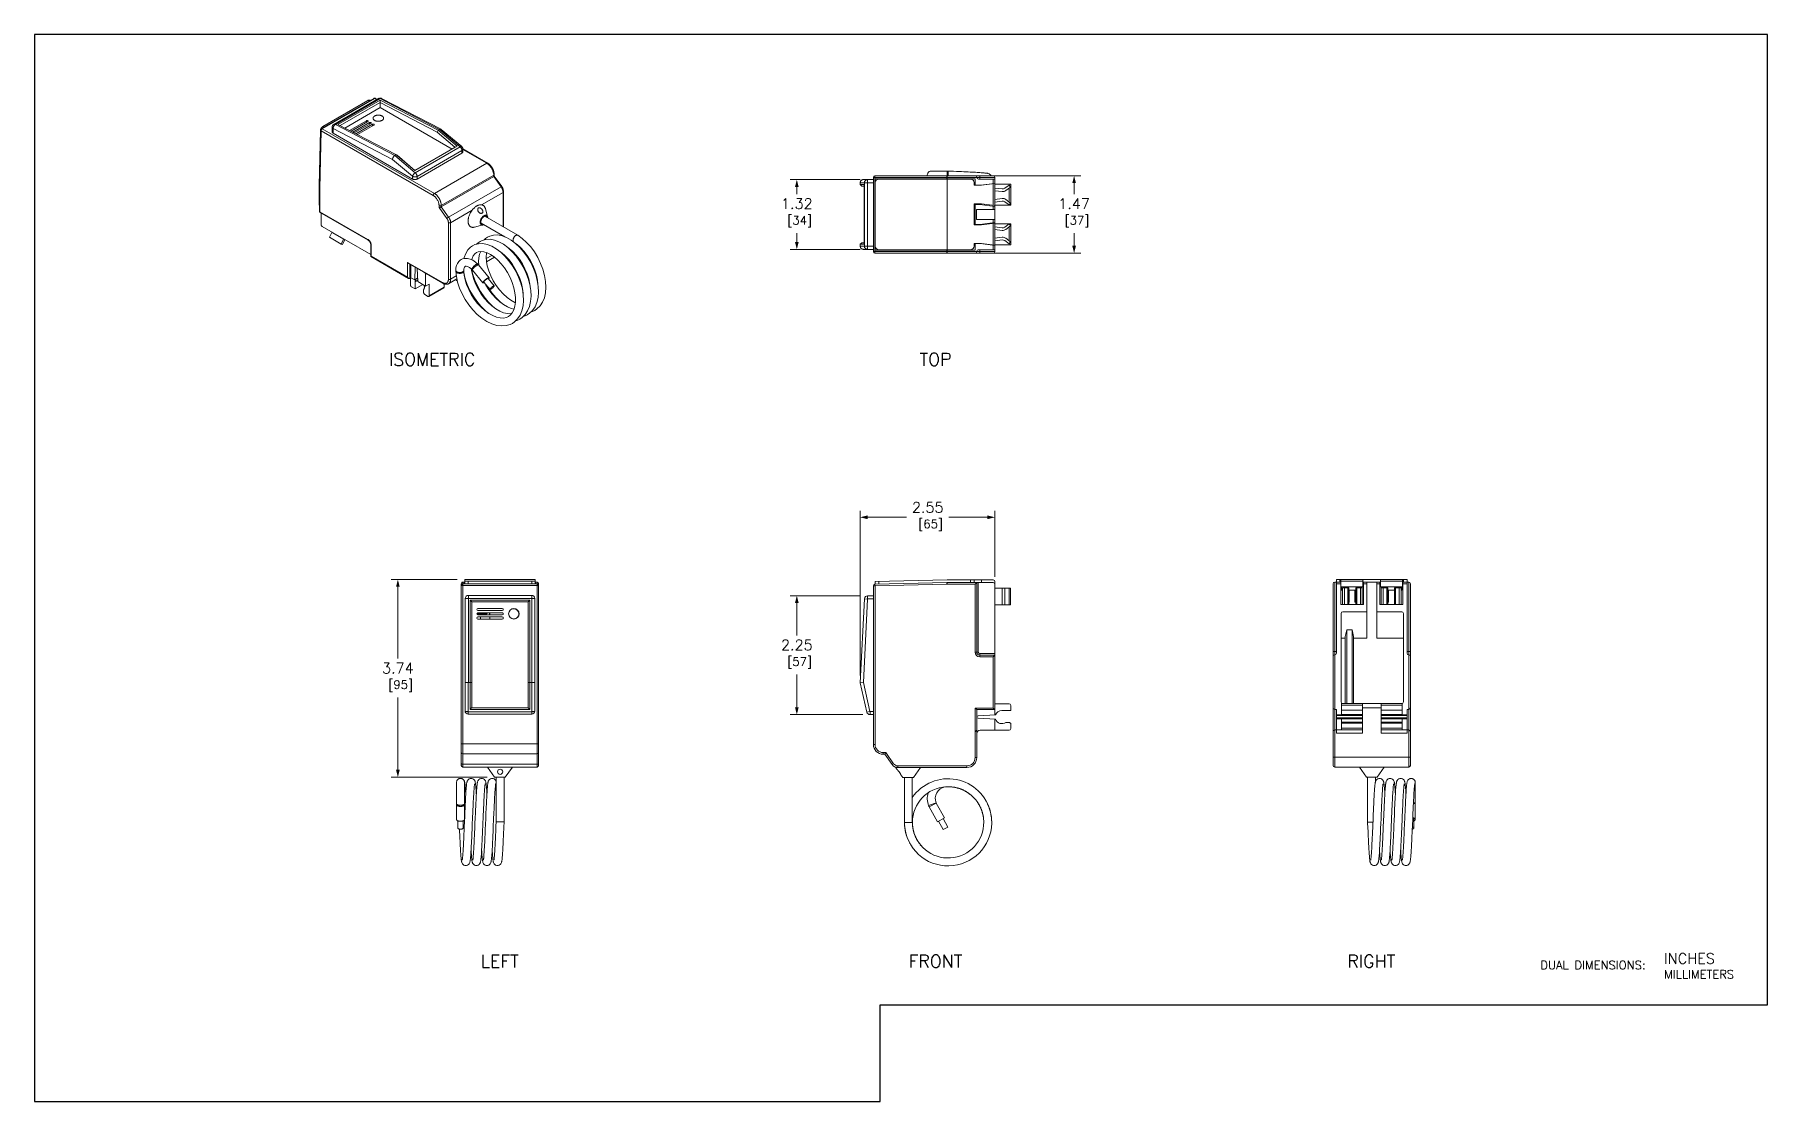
# Model space of a CAD drawing. Header units: inches. Extents: x 0 to 32.8, y 0 to 20.2.
import ezdxf
from ezdxf.enums import TextEntityAlignment as Align

# ---------------------------------------------------------------- set-up
doc = ezdxf.new("R2010")
doc.units = ezdxf.units.IN
doc.header["$MEASUREMENT"] = 0
for name, color, linetype, lineweight in [('CONTINUOUS1', 7, 'Continuous', 20), ('DIM', 2, 'Continuous', 20), ('TEXT1', 3, 'Continuous', 20)]:
    doc.layers.add(name, color=color, linetype=linetype, lineweight=lineweight)
doc.layers.add('VIEWPORT', color=9, linetype='Continuous', plot=False)
doc.styles.add('RomanS', font='romans.shx')
doc.dimstyles.new('SchneiderElectric Dual Below', dxfattribs={"dimscale": 0, "dimtxt": 0.1, "dimasz": 0.07, "dimexe": 0.0625, "dimexo": 0.0625, "dimgap": 0.04, "dimtad": 0, "dimtih": 1, "dimtoh": 1, "dimrnd": 0.001, "dimzin": 4, "dimdsep": 46, "dimtxsty": 'RomanS', "dimblk": 'SEArrow', "dimcen": 0.09, "dimclrd": 256, "dimclre": 256, "dimclrt": 256, "dimadec": 0, "dimazin": 1, "dimtfac": 1, "dimtofl": 0, "dimtmove": 0, "dimatfit": 3, "dimldrblk": 'SEArrow', "dimfxl": 1, "dimtolj": 1, "dimtzin": 0, "dimlwd": -1, "dimlwe": -1, "dimarcsym": 0})

msp = doc.modelspace()

# ---------------------------------------------------------------- texts
at = {"layer": 'TEXT1', "style": 'RomanS'}
for s, p in [('ISOMETRIC', (7.524, 14.045)), ('TOP', (17.053, 14.045)), ('LEFT', (8.803, 2.654)), ('FRONT', (17.053, 2.652)), ('RIGHT', (25.303, 2.652))]:
    msp.add_text(s, height=0.24, dxfattribs=at).set_placement(p, align=Align.MIDDLE_CENTER)
for s, height, p in [('DUAL DIMENSIONS:', 0.16, (28.505, 2.579)), ('INCHES', 0.2, (30.847, 2.704)), ('MILLIMETERS', 0.16, (30.847, 2.404))]:
    msp.add_text(s, height=height, dxfattribs=at).set_placement(p, align=Align.MIDDLE_LEFT)

# ---------------------------------------------------------------- blocks, each defined once
blk = doc.blocks.new('SEArrow')
at = {"linetype": 'ByBlock', "lineweight": -2}
blk.add_lwpolyline([(0, 0, 0, 0.5, 0), (-1, 0, 0.5, 0.5, 0)], format="xyseb", dxfattribs=at)
blk = doc.blocks.new('*D4')
at = {"layer": 'Defpoints', "color": 0, "transparency": 16777216}
for p in [(8.126, 9.879), (6.876, 6.138), (8.691, 6.138)]:
    blk.add_point(p, dxfattribs=at)
at = {"layer": 'DIM', "transparency": 16777216}
for p, q in [((8.001, 9.879), (6.751, 9.879)), ((6.876, 9.739), (6.876, 8.381)), ((6.876, 6.278), (6.876, 7.644)), ((8.566, 6.138), (6.751, 6.138))]:
    blk.add_line(p, q, dxfattribs=at)
at = {"layer": 'DIM', "transparency": 16777216, "xscale": 0.14, "yscale": 0.14, "zscale": 0.14}
for p, rotation in [((6.876, 9.879), 90), ((6.876, 6.138), 270)]:
    blk.add_blockref('SEArrow', p, dxfattribs=dict(at, rotation=rotation))
at = {"layer": 'DIM', "transparency": 16777216, "insert": (6.876, 8.301), "char_height": 0.2, "width": 0.96, "attachment_point": 2, "style": 'RomanS'}
blk.add_mtext('\\A1;3.74\\P{\\H0.8x; [95]', dxfattribs=at)
blk = doc.blocks.new('*D5')
at = {"layer": 'Defpoints', "color": 0, "transparency": 16777216}
for p in [(15.754, 9.57), (14.428, 7.32), (15.8, 7.32)]:
    blk.add_point(p, dxfattribs=at)
at = {"layer": 'DIM', "transparency": 16777216}
for p, q in [((15.629, 9.57), (14.303, 9.57)), ((14.428, 9.43), (14.428, 8.817)), ((14.428, 7.46), (14.428, 8.08)), ((15.675, 7.32), (14.303, 7.32))]:
    blk.add_line(p, q, dxfattribs=at)
at = {"layer": 'DIM', "transparency": 16777216, "xscale": 0.14, "yscale": 0.14, "zscale": 0.14}
for p, rotation in [((14.428, 9.57), 90), ((14.428, 7.32), 270)]:
    blk.add_blockref('SEArrow', p, dxfattribs=dict(at, rotation=rotation))
at = {"layer": 'DIM', "transparency": 16777216, "insert": (14.428, 8.737), "char_height": 0.2, "width": 0.96, "attachment_point": 2, "style": 'RomanS'}
blk.add_mtext('\\A1;2.25\\P{\\H0.8x; [57]', dxfattribs=at)
blk = doc.blocks.new('*D6')
at = {"layer": 'Defpoints', "color": 0, "transparency": 16777216}
for p in [(15.628, 11.055), (18.177, 9.804), (15.628, 7.935)]:
    blk.add_point(p, dxfattribs=at)
at = {"layer": 'DIM', "transparency": 16777216}
for p, q in [((15.628, 8.06), (15.628, 11.18)), ((18.177, 9.929), (18.177, 11.18)), ((15.768, 11.055), (16.506, 11.055)), ((18.037, 11.055), (17.306, 11.055))]:
    blk.add_line(p, q, dxfattribs=at)
at = {"layer": 'DIM', "transparency": 16777216, "xscale": 0.14, "yscale": 0.14, "zscale": 0.14, "rotation": 180}
blk.add_blockref('SEArrow', (15.628, 11.055), dxfattribs=at)
at = {"layer": 'DIM', "transparency": 16777216, "xscale": 0.14, "yscale": 0.14, "zscale": 0.14}
blk.add_blockref('SEArrow', (18.177, 11.055), dxfattribs=at)
at = {"layer": 'DIM', "transparency": 16777216, "insert": (16.906, 11.343), "char_height": 0.2, "width": 0.96, "attachment_point": 2, "style": 'RomanS'}
blk.add_mtext('\\A1;2.55\\P{\\H0.8x; [65]', dxfattribs=at)
blk = doc.blocks.new('*D7')
at = {"layer": 'Defpoints', "color": 0, "transparency": 16777216}
for p in [(17.818, 17.52), (17.817, 16.055), (19.677, 16.055)]:
    blk.add_point(p, dxfattribs=at)
at = {"layer": 'DIM', "transparency": 16777216}
for p, q in [((17.943, 17.52), (19.802, 17.52)), ((19.677, 17.38), (19.677, 17.171)), ((19.677, 16.195), (19.677, 16.434)), ((17.942, 16.055), (19.802, 16.055))]:
    blk.add_line(p, q, dxfattribs=at)
at = {"layer": 'DIM', "transparency": 16777216, "xscale": 0.14, "yscale": 0.14, "zscale": 0.14}
for p, rotation in [((19.677, 17.52), 90), ((19.677, 16.055), 270)]:
    blk.add_blockref('SEArrow', p, dxfattribs=dict(at, rotation=rotation))
at = {"layer": 'DIM', "transparency": 16777216, "insert": (19.677, 17.091), "char_height": 0.2, "width": 0.96, "attachment_point": 2, "style": 'RomanS'}
blk.add_mtext('\\A1;1.47\\P{\\H0.8x; [37]', dxfattribs=at)
blk = doc.blocks.new('*D8')
at = {"layer": 'Defpoints', "color": 0, "transparency": 16777216}
for p in [(15.754, 17.448), (14.428, 16.127), (15.754, 16.127)]:
    blk.add_point(p, dxfattribs=at)
at = {"layer": 'DIM', "transparency": 16777216}
for p, q in [((15.629, 17.448), (14.303, 17.448)), ((14.428, 17.308), (14.428, 17.171)), ((14.428, 16.267), (14.428, 16.434)), ((15.629, 16.127), (14.303, 16.127))]:
    blk.add_line(p, q, dxfattribs=at)
at = {"layer": 'DIM', "transparency": 16777216, "xscale": 0.14, "yscale": 0.14, "zscale": 0.14}
for p, rotation in [((14.428, 17.448), 90), ((14.428, 16.127), 270)]:
    blk.add_blockref('SEArrow', p, dxfattribs=dict(at, rotation=rotation))
at = {"layer": 'DIM', "transparency": 16777216, "insert": (14.428, 17.091), "char_height": 0.2, "width": 0.96, "attachment_point": 2, "style": 'RomanS'}
blk.add_mtext('\\A1;1.32\\P{\\H0.8x; [34]', dxfattribs=at)

# ---------------------------------------------------------------- dimensions: what is measured, and where the dimension line sits
at = {"layer": 'DIM'}
for base, p1, p2, angle, picture, middle in [((14.428, 16.127), (15.754, 17.448), (15.754, 16.127), 270, '*D8', (14.428, 16.803)), ((19.676854434, 16.055246407), (17.817850966, 17.520246407), (17.816850966, 16.055246407), 270, '*D7', (19.676854434, 16.802746487)), ((15.628, 11.055), (18.177, 9.804), (15.628, 7.935), 180, '*D6', (16.906, 11.055)), ((6.876, 6.138), (8.126, 9.879), (8.691, 6.138), 270, '*D4', (6.876, 8.012)), ((14.428, 7.32), (15.754, 9.57), (15.8, 7.32), 270, '*D5', (14.428, 8.449))]:
    dim = msp.add_linear_dim(base=base, p1=p1, p2=p2, angle=angle, dimstyle='SchneiderElectric Dual Below', override={"dimscale": 2, "dimpost": '\\P{\\H0.8x;'}, dxfattribs=at)
    dim.commit()
    dim.dimension.update_dxf_attribs({"geometry": picture, "text_midpoint": middle, "dimtype": 160})

# ---------------------------------------------------------------- linework, layer by layer
at = {"layer": 'CONTINUOUS1'}
for p, q in [((6.422, 18.985), (5.43, 18.412)), ((6.438, 18.983), (5.445, 18.41)), ((6.309, 18.947), (5.458, 18.455)), ((6.511, 18.983), (5.663, 18.493)), ((6.54, 18.981), (5.692, 18.491)), ((5.74, 18.492), (6.54, 18.954)), ((5.784, 18.469), (6.54, 18.906)), ((6.54, 18.811), (5.87, 18.424)), ((6.309, 18.947), (6.332, 18.933)), ((6.342, 18.95), (6.352, 18.944)), ((6.438, 18.983), (6.475, 18.962)), ((6.453, 18.985), (6.484, 18.967)), ((7.665, 18.396), (6.54, 18.981)), ((6.54, 18.906), (6.54, 18.954)), ((6.54, 18.954), (7.64, 18.381)), ((6.54, 18.811), (6.54, 18.906)), ((6.54, 18.905), (7.617, 18.345)), ((7.901, 18.026), (6.54, 18.811)), ((7.693, 18.399), (6.569, 18.984)), ((5.411, 18.376), (5.389, 17.333)), ((5.414, 18.386), (5.391, 17.291)), ((5.423, 18.373), (5.4, 17.278)), ((5.414, 18.374), (5.411, 18.376)), ((7.544, 17.149), (5.424, 18.373)), ((7.566, 17.186), (5.445, 18.41)), ((5.481, 18.441), (5.458, 18.455)), ((5.632, 18.351), (5.632, 18.439)), ((5.65, 18.326), (5.65, 18.414)), ((5.65, 18.414), (6.774, 17.829)), ((5.692, 18.491), (6.817, 17.906)), ((6.84, 17.92), (5.74, 18.492)), ((6.28, 18.56), (5.962, 18.376)), ((5.991, 18.361), (6.308, 18.544)), ((6.337, 18.528), (6.021, 18.346)), ((6.051, 18.33), (6.365, 18.511)), ((6.393, 18.495), (6.081, 18.315)), ((6.11, 18.299), (6.422, 18.479)), ((6.28, 18.56), (6.28, 18.528)), ((6.337, 18.528), (6.337, 18.495)), ((6.393, 18.495), (6.393, 18.462)), ((7.617, 18.345), (7.64, 18.381)), ((7.665, 18.396), (7.64, 18.381)), ((7.64, 18.381), (8, 18.079)), ((8.055, 18.067), (7.665, 18.396)), ((7.696, 18.397), (7.693, 18.399)), ((8.084, 18.071), (7.696, 18.397)), ((7.155, 17.457), (5.65, 18.326)), ((8, 18.079), (7.2, 17.617)), ((7.958, 18.059), (7.2, 17.622)), ((8.055, 18.067), (7.206, 17.577)), ((7.617, 18.345), (7.957, 18.059)), ((7.958, 18.059), (8, 18.079)), ((6.774, 17.829), (7.154, 17.51)), ((6.816, 17.905), (7.206, 17.577)), ((6.84, 17.92), (6.817, 17.906)), ((7.2, 17.617), (6.84, 17.92)), ((6.86, 17.908), (6.84, 17.92)), ((7.2, 17.622), (6.86, 17.908)), ((8.089, 17.998), (7.24, 17.508)), ((8.089, 17.948), (7.24, 17.457)), ((8.558, 17.759), (7.566, 17.186)), ((8.089, 17.948), (8.089, 17.998)), ((8.106, 18.031), (8.574, 17.761)), ((8.106, 17.972), (8.106, 18.023)), ((8.106, 18.02), (8.558, 17.759)), ((7.155, 17.508), (7.155, 17.457)), ((7.2, 17.622), (7.2, 17.617)), ((7.24, 17.508), (7.24, 17.457)), ((8.691, 17.53), (7.698, 16.957)), ((8.691, 17.503), (7.698, 16.93)), ((8.691, 17.53), (8.691, 17.503)), ((8.691, 17.503), (8.83, 17.31)), ((8.7, 17.543), (8.7, 17.512)), ((8.7, 17.512), (8.842, 17.315)), ((15.628, 17.353), (15.628, 17.386)), ((15.877, 17.386), (15.628, 17.386)), ((15.877, 17.448), (15.69, 17.448)), ((15.707, 16.187), (15.707, 17.386)), ((15.769, 16.127), (15.769, 17.448)), ((15.877, 16.086), (15.877, 17.49)), ((15.877, 17.49), (18.177, 17.49)), ((15.907, 17.52), (18.147, 17.52)), ((15.907, 16.086), (15.907, 17.49)), ((15.912, 16.113), (15.912, 17.463)), ((15.912, 17.463), (17.802, 17.463)), ((15.913, 16.186), (15.913, 17.39)), ((15.978, 17.455), (17.718, 17.455)), ((16.898, 17.535), (16.9, 17.52)), ((17.292, 17.61), (16.973, 17.61)), ((17.265, 17.49), (17.265, 17.463)), ((17.271, 16.121), (17.271, 17.455)), ((17.272, 17.455), (17.272, 17.463)), ((17.273, 17.52), (17.273, 17.61)), ((17.277, 17.52), (17.277, 17.463)), ((17.292, 17.52), (17.292, 17.61)), ((17.783, 17.39), (17.783, 17.34)), ((17.802, 17.34), (17.802, 17.463)), ((17.833, 17.49), (17.833, 17.489)), ((17.833, 17.489), (18.177, 17.489)), ((17.864, 17.458), (18.177, 17.458)), ((17.895, 17.458), (17.895, 17.52)), ((18.146, 17.37), (18.146, 17.458)), ((18.177, 16.086), (18.177, 17.49)), ((5.389, 17.333), (5.389, 16.968)), ((5.391, 17.281), (5.391, 16.834)), ((5.4, 17.269), (5.4, 16.839)), ((8.83, 17.31), (7.837, 16.737)), ((8.867, 17.205), (8.462, 16.971)), ((8.867, 17.205), (8.867, 16.556)), ((8.877, 17.218), (8.877, 16.551)), ((15.658, 17.323), (15.628, 17.353)), ((15.628, 17.353), (15.705, 17.353)), ((15.658, 17.323), (15.705, 17.323)), ((15.705, 17.353), (15.705, 16.222)), ((17.922, 17.34), (17.783, 17.34)), ((17.907, 17.34), (18.177, 17.374)), ((18.177, 17.371), (17.922, 17.34)), ((18.146, 16.958), (18.146, 17.367)), ((18.177, 17.363), (18.477, 17.363)), ((18.317, 17.27), (18.177, 17.287)), ((18.177, 17.237), (18.314, 17.22)), ((18.314, 17.09), (18.177, 17.073)), ((18.445, 17.342), (18.365, 17.283)), ((18.383, 17.238), (18.475, 17.307)), ((18.475, 17.004), (18.383, 17.072)), ((18.475, 17.307), (18.445, 17.342)), ((18.446, 17.341), (18.446, 17.363)), ((18.446, 17.025), (18.446, 17.285)), ((18.477, 16.963), (18.477, 17.363)), ((5.391, 16.967), (5.389, 16.968)), ((5.391, 16.834), (5.4, 16.839)), ((5.391, 16.834), (6.313, 16.302)), ((5.4, 16.839), (6.307, 16.315)), ((5.423, 16.597), (5.423, 16.816)), ((7.655, 16.917), (7.655, 16.957)), ((7.655, 16.917), (7.804, 16.712)), ((7.698, 16.93), (7.698, 16.957)), ((7.698, 16.93), (7.837, 16.737)), ((8.281, 16.866), (7.875, 16.632)), ((8.521, 16.756), (9.146, 16.395)), ((8.532, 16.901), (8.575, 16.742)), ((17.783, 16.986), (17.922, 16.986)), ((17.783, 16.59), (17.783, 16.986)), ((17.783, 16.978), (17.892, 16.978)), ((17.801, 16.986), (17.801, 16.978)), ((17.802, 16.598), (17.802, 16.978)), ((17.827, 16.882), (18.177, 16.882)), ((17.827, 16.693), (17.827, 16.882)), ((17.892, 16.978), (18.177, 16.941)), ((17.901, 16.986), (17.901, 16.977)), ((17.922, 16.986), (18.177, 16.954)), ((18.146, 16.882), (18.146, 16.945)), ((18.177, 17.023), (18.317, 17.041)), ((18.177, 16.963), (18.477, 16.963)), ((18.365, 17.028), (18.445, 16.968)), ((18.445, 16.968), (18.475, 17.004)), ((18.446, 16.963), (18.446, 16.969)), ((5.445, 16.559), (6.363, 16.029)), ((5.582, 16.355), (5.624, 16.445)), ((5.845, 16.317), (5.624, 16.445)), ((7.832, 16.632), (7.832, 15.562)), ((7.875, 16.632), (7.875, 15.562)), ((8.327, 16.547), (8.487, 16.589)), ((8.45, 16.624), (8.903, 16.362)), ((15.912, 16.417), (15.913, 16.417)), ((15.913, 16.403), (15.912, 16.403)), ((17.892, 16.598), (17.783, 16.598)), ((17.922, 16.59), (17.783, 16.59)), ((17.801, 16.598), (17.801, 16.59)), ((17.827, 16.693), (18.177, 16.693)), ((17.892, 16.598), (18.177, 16.634)), ((17.901, 16.599), (17.901, 16.59)), ((18.177, 16.621), (17.922, 16.59)), ((18.146, 16.63), (18.146, 16.693)), ((18.146, 16.208), (18.146, 16.617)), ((18.177, 16.613), (18.477, 16.613)), ((18.317, 16.535), (18.177, 16.552)), ((18.177, 16.502), (18.314, 16.485)), ((18.445, 16.607), (18.365, 16.548)), ((18.383, 16.503), (18.475, 16.572)), ((18.475, 16.572), (18.445, 16.607)), ((18.446, 16.606), (18.446, 16.613)), ((18.446, 16.29), (18.446, 16.55)), ((18.477, 16.213), (18.477, 16.613)), ((5.803, 16.228), (5.582, 16.355)), ((5.803, 16.228), (5.845, 16.317)), ((5.828, 16.218), (5.803, 16.228)), ((5.872, 16.312), (5.828, 16.218)), ((6.363, 16.215), (6.363, 15.992)), ((6.372, 16.203), (6.372, 15.997)), ((8.331, 16.216), (8.289, 16.196)), ((8.472, 16.297), (8.431, 16.277)), ((8.614, 16.379), (8.572, 16.359)), ((8.867, 16.383), (8.867, 16.376)), ((8.877, 16.378), (8.877, 16.372)), ((9.056, 16.3), (9.056, 16.298)), ((9.056, 16.298), (9.056, 16.292)), ((9.056, 16.292), (9.056, 16.289)), ((9.229, 16.334), (9.147, 16.393)), ((15.658, 16.252), (15.628, 16.222)), ((15.628, 16.187), (15.628, 16.222)), ((15.705, 16.222), (15.628, 16.222)), ((15.628, 16.187), (15.877, 16.187)), ((15.705, 16.252), (15.658, 16.252)), ((15.689, 16.127), (15.877, 16.127)), ((18.177, 16.086), (15.877, 16.086)), ((15.913, 16.326), (15.912, 16.326)), ((15.912, 16.311), (15.913, 16.311)), ((15.912, 16.113), (17.802, 16.113)), ((15.978, 16.121), (17.718, 16.121)), ((17.265, 16.113), (17.265, 16.086)), ((17.272, 16.113), (17.272, 16.121)), ((17.277, 16.055), (17.277, 16.113)), ((17.783, 16.236), (17.922, 16.236)), ((17.783, 16.186), (17.783, 16.236)), ((17.802, 16.113), (17.802, 16.236)), ((17.833, 16.088), (18.177, 16.088)), ((17.833, 16.086), (17.833, 16.088)), ((17.863, 16.118), (18.177, 16.118)), ((17.893, 16.055), (17.893, 16.118)), ((17.907, 16.236), (18.177, 16.201)), ((17.922, 16.236), (18.177, 16.204)), ((18.146, 16.118), (18.146, 16.205)), ((18.314, 16.355), (18.177, 16.338)), ((18.177, 16.288), (18.317, 16.306)), ((18.177, 16.213), (18.477, 16.213)), ((18.365, 16.293), (18.445, 16.233)), ((18.475, 16.269), (18.383, 16.337)), ((18.445, 16.233), (18.475, 16.269)), ((18.446, 16.213), (18.446, 16.234)), ((6.363, 15.992), (6.372, 15.997)), ((7.08, 15.578), (6.363, 15.992)), ((7.059, 15.6), (6.372, 15.997)), ((7.059, 15.881), (7.377, 15.698)), ((7.059, 15.6), (7.059, 15.881)), ((7.08, 15.859), (7.368, 15.693)), ((7.101, 15.576), (7.101, 15.847)), ((7.124, 15.589), (7.124, 15.833)), ((7.206, 15.786), (7.196, 15.548)), ((7.241, 15.766), (7.251, 15.516)), ((8.335, 16.044), (8.365, 16.066)), ((8.389, 15.846), (8.389, 15.846)), ((8.602, 15.589), (8.403, 15.831)), ((8.654, 16.012), (8.549, 15.951)), ((8.704, 15.978), (8.554, 15.891)), ((18.146, 16.055), (15.908, 16.055)), ((7.101, 15.576), (7.124, 15.589)), ((7.114, 15.583), (7.114, 15.453)), ((7.124, 15.589), (7.196, 15.548)), ((7.196, 15.548), (7.249, 15.579)), ((7.25, 15.543), (7.202, 15.515)), ((7.202, 15.377), (7.202, 15.515)), ((7.347, 15.461), (7.202, 15.377)), ((7.251, 15.516), (7.4, 15.43)), ((7.368, 15.693), (7.373, 15.695)), ((7.368, 15.692), (7.373, 15.694)), ((7.727, 15.484), (7.368, 15.692)), ((7.373, 15.695), (7.377, 15.698)), ((7.373, 15.694), (7.377, 15.697)), ((7.377, 15.698), (7.377, 15.697)), ((7.721, 15.498), (7.377, 15.697)), ((7.412, 15.666), (7.4, 15.659)), ((7.4, 15.43), (7.4, 15.659)), ((7.4, 15.43), (7.467, 15.469)), ((7.467, 15.249), (7.467, 15.469)), ((7.75, 15.412), (7.75, 15.475)), ((7.993, 15.567), (7.836, 15.477)), ((7.982, 15.624), (7.875, 15.562)), ((7.963, 15.55), (7.976, 15.543)), ((7.973, 15.731), (7.973, 15.731)), ((7.973, 15.731), (7.973, 15.716)), ((7.973, 15.716), (7.973, 15.715)), ((7.998, 15.545), (7.991, 15.541)), ((8.123, 15.716), (8.123, 15.731)), ((8.134, 15.649), (8.13, 15.646)), ((8.137, 15.636), (8.132, 15.633)), ((8.139, 15.627), (8.134, 15.623)), ((8.275, 15.73), (8.271, 15.728)), ((8.278, 15.717), (8.274, 15.715)), ((8.282, 15.741), (8.282, 15.741)), ((8.287, 15.736), (8.486, 15.493)), ((8.505, 15.509), (8.62, 15.37)), ((8.568, 15.433), (8.583, 15.407)), ((8.583, 15.573), (8.697, 15.434)), ((7.136, 15.415), (7.202, 15.377)), ((7.361, 15.362), (7.361, 15.303)), ((7.361, 15.303), (7.377, 15.276)), ((7.377, 15.276), (7.445, 15.236)), ((7.744, 15.398), (7.461, 15.235)), ((7.75, 15.412), (7.467, 15.249)), ((9.003, 14.881), (8.968, 14.856)), ((9.109, 14.777), (9.144, 14.787)), ((9.144, 14.787), (9.185, 14.808)), ((9.25, 14.859), (9.285, 14.869)), ((9.285, 14.869), (9.327, 14.889)), ((9.392, 14.94), (9.427, 14.951)), ((9.427, 14.951), (9.468, 14.971)), ((9.002, 14.705), (9.044, 14.726)), ((8.141, 9.795), (8.141, 9.879)), ((9.475, 9.879), (8.141, 9.879)), ((8.206, 9.795), (8.206, 9.846)), ((9.41, 9.846), (8.206, 9.846)), ((9.41, 9.846), (9.41, 9.795)), ((9.475, 9.795), (9.475, 9.879)), ((15.913, 9.838), (17.271, 9.871)), ((17.271, 9.871), (18.146, 9.871)), ((17.718, 9.871), (17.718, 9.82)), ((17.783, 9.871), (17.783, 9.82)), ((17.922, 9.82), (17.922, 9.871)), ((24.645, 9.878), (24.645, 9.827)), ((24.645, 9.878), (24.732, 9.878)), ((24.71, 9.878), (24.71, 9.827)), ((24.728, 9.846), (24.728, 9.736)), ((24.728, 9.846), (25.145, 9.846)), ((24.732, 9.877), (25.142, 9.877)), ((25.142, 9.878), (25.482, 9.878)), ((25.145, 9.846), (25.145, 9.736)), ((25.478, 9.846), (25.478, 9.736)), ((25.478, 9.846), (25.895, 9.846)), ((25.482, 9.877), (25.892, 9.877)), ((25.914, 9.878), (25.892, 9.878)), ((25.895, 9.846), (25.895, 9.736)), ((25.914, 9.827), (25.914, 9.878)), ((25.914, 9.878), (25.979, 9.878)), ((25.979, 9.827), (25.979, 9.878)), ((8.076, 6.358), (8.076, 9.798)), ((8.076, 9.764), (9.541, 9.764)), ((8.106, 6.328), (8.106, 9.828)), ((8.106, 9.828), (8.133, 9.828)), ((8.106, 9.828), (8.141, 9.828)), ((9.51, 9.795), (8.106, 9.795)), ((8.133, 9.828), (8.133, 9.795)), ((9.483, 9.795), (8.133, 9.795)), ((8.148, 9.516), (8.148, 7.388)), ((8.21, 9.578), (8.21, 7.928)), ((9.409, 9.578), (8.21, 9.578)), ((9.409, 9.519), (8.21, 9.519)), ((9.409, 7.328), (9.409, 9.578)), ((9.469, 7.388), (9.469, 9.518)), ((9.475, 9.828), (9.51, 9.828)), ((9.483, 9.795), (9.483, 9.828)), ((9.483, 9.828), (9.51, 9.828)), ((9.51, 9.828), (9.51, 6.328)), ((9.541, 9.797), (9.541, 6.359)), ((15.769, 9.57), (15.769, 9.51)), ((15.769, 9.57), (15.877, 9.57)), ((15.877, 9.756), (15.877, 6.757)), ((15.908, 9.756), (15.877, 9.756)), ((17.265, 9.82), (15.907, 9.787)), ((15.908, 9.756), (15.907, 9.787)), ((17.266, 9.789), (15.908, 9.756)), ((15.908, 9.756), (15.908, 6.757)), ((15.913, 9.838), (15.914, 9.787)), ((15.978, 9.84), (15.979, 9.789)), ((17.266, 9.789), (17.265, 9.82)), ((17.277, 9.789), (17.277, 9.82)), ((17.277, 9.82), (18.146, 9.82)), ((17.802, 9.789), (17.277, 9.789)), ((17.833, 9.82), (17.802, 9.789)), ((17.802, 8.505), (17.802, 9.789)), ((17.833, 9.82), (17.833, 8.505)), ((17.863, 9.82), (17.863, 8.505)), ((18.177, 9.84), (18.177, 7.313)), ((18.177, 9.711), (18.475, 9.711)), ((18.317, 9.398), (18.317, 9.711)), ((18.365, 9.398), (18.365, 9.711)), ((18.445, 9.398), (18.445, 9.711)), ((18.475, 9.398), (18.475, 9.711)), ((24.579, 6.358), (24.579, 9.796)), ((24.61, 6.327), (24.61, 9.827)), ((24.61, 9.827), (24.728, 9.827)), ((24.612, 9.827), (24.612, 8.452)), ((24.642, 9.827), (24.642, 8.482)), ((24.642, 9.796), (24.725, 9.796)), ((24.725, 9.796), (24.725, 9.405)), ((24.728, 9.736), (25.145, 9.736)), ((24.741, 9.736), (24.741, 9.676)), ((24.741, 9.676), (24.757, 9.676)), ((24.757, 9.405), (24.757, 9.717)), ((24.757, 9.717), (24.88, 9.717)), ((24.793, 9.405), (24.793, 9.717)), ((24.861, 9.405), (24.861, 9.717)), ((24.88, 9.405), (24.88, 9.717)), ((24.88, 9.676), (25.008, 9.676)), ((24.881, 9.676), (24.881, 9.447)), ((24.993, 9.676), (24.993, 9.447)), ((25.008, 9.405), (25.008, 9.717)), ((25.008, 9.717), (25.131, 9.717)), ((25.027, 9.405), (25.027, 9.717)), ((25.096, 9.405), (25.096, 9.717)), ((25.131, 9.405), (25.131, 9.717)), ((25.131, 9.676), (25.133, 9.676)), ((25.133, 9.736), (25.133, 9.676)), ((25.145, 9.827), (25.478, 9.827)), ((25.158, 9.796), (25.158, 9.405)), ((25.158, 9.796), (25.217, 9.796)), ((25.217, 8.767), (25.217, 9.827)), ((25.406, 8.767), (25.406, 9.827)), ((25.406, 9.796), (25.465, 9.796)), ((25.465, 9.796), (25.465, 9.405)), ((25.478, 9.736), (25.895, 9.736)), ((25.491, 9.736), (25.491, 9.676)), ((25.491, 9.676), (25.492, 9.676)), ((25.492, 9.405), (25.492, 9.717)), ((25.492, 9.717), (25.615, 9.717)), ((25.528, 9.405), (25.528, 9.717)), ((25.596, 9.405), (25.596, 9.717)), ((25.615, 9.405), (25.615, 9.717)), ((25.615, 9.676), (25.743, 9.676)), ((25.631, 9.676), (25.631, 9.447)), ((25.743, 9.405), (25.743, 9.717)), ((25.743, 9.717), (25.866, 9.717)), ((25.743, 9.676), (25.743, 9.447)), ((25.762, 9.405), (25.762, 9.717)), ((25.831, 9.405), (25.831, 9.717)), ((25.866, 9.405), (25.866, 9.717)), ((25.866, 9.676), (25.883, 9.676)), ((25.883, 9.736), (25.883, 9.676)), ((25.895, 9.827), (26.014, 9.827)), ((25.898, 9.796), (25.898, 9.405)), ((25.898, 9.796), (25.982, 9.796)), ((25.982, 9.827), (25.982, 8.483)), ((26.013, 9.827), (26.013, 8.452)), ((26.014, 6.327), (26.014, 9.827)), ((26.044, 6.357), (26.044, 9.797)), ((8.243, 7.419), (8.243, 9.484)), ((8.273, 9.453), (8.243, 9.484)), ((8.243, 9.484), (9.374, 9.484)), ((8.273, 7.448), (8.273, 9.453)), ((8.273, 9.453), (9.344, 9.453)), ((8.551, 9.229), (8.372, 9.229)), ((8.374, 9.229), (8.374, 9.222)), ((8.86, 9.248), (8.385, 9.248)), ((8.852, 9.329), (8.392, 9.329)), ((8.392, 9.289), (8.852, 9.289)), ((8.852, 9.249), (8.392, 9.249)), ((8.392, 9.209), (8.852, 9.209)), ((8.508, 9.229), (8.508, 9.209)), ((8.513, 9.229), (8.513, 9.209)), ((8.523, 9.229), (8.523, 9.209)), ((8.56, 9.248), (8.56, 9.241)), ((8.563, 9.241), (8.56, 9.241)), ((8.563, 9.241), (8.563, 9.248)), ((8.613, 9.229), (8.613, 9.248)), ((8.618, 9.248), (8.618, 9.209)), ((9.105, 9.323), (9.04, 9.323)), ((9.344, 9.453), (9.374, 9.484)), ((9.344, 9.453), (9.344, 7.448)), ((9.374, 9.484), (9.374, 7.419)), ((15.628, 7.92), (15.707, 9.511)), ((15.689, 7.925), (15.767, 9.508)), ((15.707, 9.511), (15.767, 9.508)), ((15.769, 9.51), (15.877, 9.51)), ((18.177, 9.398), (18.475, 9.398)), ((24.725, 9.405), (25.158, 9.405)), ((24.73, 9.236), (24.73, 7.561)), ((25.217, 9.267), (24.761, 9.267)), ((24.88, 9.447), (24.881, 9.447)), ((24.993, 9.447), (25.008, 9.447)), ((25.881, 9.267), (25.406, 9.267)), ((25.465, 9.405), (25.898, 9.405)), ((25.615, 9.447), (25.631, 9.447)), ((25.743, 9.447), (25.743, 9.447)), ((25.912, 7.561), (25.912, 9.236)), ((8.852, 9.169), (8.392, 9.169)), ((8.392, 9.129), (8.852, 9.129)), ((8.438, 9.129), (8.438, 9.169)), ((8.618, 9.169), (8.618, 9.129)), ((24.809, 8.798), (24.838, 8.927)), ((24.838, 8.927), (24.941, 8.927)), ((24.839, 8.927), (24.839, 7.53)), ((24.939, 7.53), (24.939, 8.927)), ((24.941, 8.927), (24.969, 8.798)), ((24.73, 8.767), (24.809, 8.767)), ((24.809, 8.798), (24.809, 7.53)), ((24.969, 7.53), (24.969, 8.798)), ((24.969, 8.767), (25.217, 8.767)), ((25.406, 8.767), (25.912, 8.767)), ((17.802, 8.505), (17.863, 8.505)), ((17.893, 8.414), (17.893, 8.475)), ((17.893, 8.475), (18.177, 8.475)), ((18.177, 8.445), (17.893, 8.445)), ((18.146, 8.414), (17.893, 8.414)), ((18.177, 8.445), (18.146, 8.414)), ((18.146, 8.414), (18.146, 7.445)), ((24.579, 8.512), (24.642, 8.512)), ((24.61, 8.452), (24.612, 8.452)), ((25.982, 8.514), (26.044, 8.514)), ((26.013, 8.452), (26.014, 8.452)), ((8.208, 7.928), (8.208, 7.328)), ((8.243, 7.928), (8.21, 7.928)), ((8.273, 7.93), (8.243, 7.928)), ((9.344, 7.93), (9.374, 7.928)), ((9.409, 7.928), (9.374, 7.928)), ((15.689, 7.925), (15.628, 7.92)), ((15.754, 7.368), (15.628, 7.92)), ((15.813, 7.382), (15.689, 7.925)), ((9.409, 7.376), (8.208, 7.376)), ((9.409, 7.328), (8.208, 7.328)), ((8.272, 7.448), (8.243, 7.419)), ((9.374, 7.419), (8.243, 7.419)), ((9.345, 7.448), (8.272, 7.448)), ((9.345, 7.448), (9.374, 7.419)), ((15.754, 7.368), (15.813, 7.382)), ((15.815, 7.32), (15.815, 7.38)), ((15.877, 7.38), (15.815, 7.38)), ((15.877, 7.32), (15.815, 7.32)), ((17.802, 7.445), (18.146, 7.445)), ((17.802, 6.993), (17.802, 7.445)), ((17.833, 7.414), (17.802, 7.445)), ((17.833, 7.414), (18.177, 7.414)), ((17.833, 7.024), (17.833, 7.414)), ((17.858, 7.297), (18.189, 7.313)), ((17.858, 7.25), (18.189, 7.234)), ((18.146, 7.445), (18.177, 7.414)), ((18.177, 7.524), (18.446, 7.524)), ((18.177, 7.234), (18.177, 7.024)), ((18.477, 7.399), (18.307, 7.399)), ((18.477, 7.493), (18.477, 7.399)), ((24.61, 7.42), (24.642, 7.42)), ((24.642, 6.968), (24.642, 7.42)), ((24.642, 7.319), (24.737, 7.319)), ((24.642, 7.304), (25.137, 7.304)), ((24.642, 7.257), (25.137, 7.257)), ((24.642, 7.241), (24.737, 7.241)), ((24.737, 7.32), (24.737, 7.53)), ((24.737, 7.53), (25.887, 7.53)), ((24.737, 7.499), (25.137, 7.499)), ((24.737, 7.405), (25.137, 7.405)), ((24.737, 7.32), (25.137, 7.32)), ((24.737, 7.03), (24.737, 7.24)), ((24.737, 7.24), (25.137, 7.24)), ((25.137, 6.968), (25.137, 7.53)), ((25.487, 7.446), (25.137, 7.446)), ((25.487, 6.968), (25.487, 7.53)), ((25.487, 7.499), (25.887, 7.499)), ((25.487, 7.405), (25.887, 7.405)), ((25.487, 7.32), (25.887, 7.32)), ((25.487, 7.304), (25.982, 7.304)), ((25.487, 7.257), (25.982, 7.257)), ((25.487, 7.24), (25.887, 7.24)), ((25.887, 7.32), (25.887, 7.53)), ((25.982, 7.319), (25.887, 7.319)), ((25.982, 7.241), (25.887, 7.241)), ((25.887, 7.03), (25.887, 7.24)), ((26.014, 7.42), (25.982, 7.42)), ((25.982, 6.968), (25.982, 7.42)), ((17.831, 7.022), (17.802, 6.993)), ((17.803, 6.993), (17.802, 6.993)), ((17.832, 7.022), (17.803, 6.993)), ((17.803, 6.507), (17.803, 6.993)), ((17.833, 7.024), (17.831, 7.022)), ((17.834, 7.024), (17.832, 7.022)), ((17.834, 7.024), (17.833, 7.024)), ((17.834, 6.507), (17.834, 7.024)), ((17.896, 7.024), (18.446, 7.024)), ((18.382, 7.174), (18.455, 7.174)), ((18.455, 7.174), (18.477, 7.152)), ((18.477, 7.152), (18.477, 7.055)), ((24.61, 7.03), (25.137, 7.03)), ((24.642, 6.968), (25.137, 6.968)), ((24.737, 7.18), (25.137, 7.18)), ((24.737, 7.158), (25.137, 7.158)), ((24.737, 7.061), (25.137, 7.061)), ((25.487, 7.18), (25.887, 7.18)), ((25.487, 7.158), (25.887, 7.158)), ((25.487, 7.061), (25.887, 7.061)), ((25.487, 7.03), (26.014, 7.03)), ((25.487, 6.968), (25.982, 6.968)), ((8.076, 6.765), (9.541, 6.765)), ((9.51, 6.578), (8.106, 6.578)), ((15.908, 6.757), (15.877, 6.757)), ((16.064, 6.601), (16.064, 6.57)), ((16.064, 6.601), (16.113, 6.601)), ((16.064, 6.57), (16.097, 6.57)), ((16.097, 6.57), (16.113, 6.601)), ((16.097, 6.57), (16.234, 6.373)), ((16.113, 6.601), (16.26, 6.391)), ((9.51, 6.381), (8.106, 6.381)), ((8.106, 6.328), (9.51, 6.328)), ((8.573, 6.328), (8.706, 6.138)), ((9.043, 6.328), (8.91, 6.138)), ((16.26, 6.391), (16.234, 6.373)), ((16.327, 6.28), (16.299, 6.32)), ((16.299, 6.32), (17.647, 6.32)), ((16.337, 6.351), (17.647, 6.351)), ((16.337, 6.351), (16.337, 6.32)), ((16.636, 6.13), (16.769, 6.32)), ((17.647, 6.351), (17.647, 6.32)), ((17.803, 6.507), (17.834, 6.507)), ((24.579, 6.514), (26.044, 6.514)), ((24.61, 6.327), (26.014, 6.327)), ((25.077, 6.327), (25.21, 6.137)), ((25.547, 6.327), (25.414, 6.137)), ((7.986, 6.038), (7.986, 5.337)), ((8.062, 6.113), (8.061, 6.113)), ((8.062, 6.113), (8.061, 6.113)), ((8.112, 6.094), (8.096, 6.105)), ((8.136, 5.337), (8.136, 6.038)), ((8.706, 6.138), (8.91, 6.138)), ((8.736, 6.138), (8.736, 5.288)), ((8.886, 6.138), (8.886, 5.288)), ((16.432, 6.13), (16.397, 6.18)), ((16.432, 6.13), (16.636, 6.13)), ((16.464, 6.13), (16.464, 5.281)), ((16.614, 6.13), (16.614, 5.281)), ((17.292, 6.106), (17.273, 6.106)), ((17.273, 6.104), (17.273, 6.106)), ((25.21, 6.137), (25.414, 6.137)), ((25.234, 6.137), (25.234, 5.287)), ((25.384, 6.137), (25.384, 6.055)), ((26.043, 6.111), (26.024, 6.104)), ((26.059, 6.112), (26.043, 6.111)), ((26.059, 6.112), (26.059, 6.112)), ((26.134, 5.336), (26.134, 6.037)), ((16.915, 5.841), (16.915, 5.84)), ((17.063, 5.651), (16.923, 5.597)), ((17.065, 5.647), (16.933, 5.575)), ((17.065, 5.647), (17.221, 5.365)), ((25.959, 5.818), (25.957, 5.848)), ((8.011, 5.31), (8.011, 5.175)), ((8.111, 5.31), (8.111, 5.175)), ((8.736, 5.288), (8.733, 5.209)), ((8.886, 5.288), (8.736, 5.288)), ((16.549, 5.281), (16.464, 5.281)), ((16.617, 5.281), (16.549, 5.281)), ((16.933, 5.575), (17.09, 5.293)), ((17.221, 5.365), (17.09, 5.293)), ((17.111, 5.305), (17.201, 5.143)), ((17.199, 5.353), (17.289, 5.191)), ((25.334, 5.287), (25.234, 5.287)), ((25.234, 5.287), (25.239, 5.162)), ((26.109, 5.336), (26.109, 5.174)), ((8.042, 5.153), (8.045, 5.093)), ((17.289, 5.191), (17.201, 5.143)), ((8.661, 4.758), (8.663, 4.73)), ((25.459, 4.756), (25.461, 4.725))]:
    msp.add_line(p, q, dxfattribs=at)
for points in [[(16.973, 17.61), (16.953, 17.607), (16.934, 17.599), (16.918, 17.586), (16.907, 17.569), (16.9, 17.549), (16.898, 17.535)], [(18.108, 17.52), (18.097, 17.536), (18.084, 17.547), (18.072, 17.555), (18.062, 17.559), (18.053, 17.562), (18.044, 17.564), (18.035, 17.566), (18.026, 17.567), (18.015, 17.569), (18.003, 17.57), (17.989, 17.572), (17.974, 17.574), (17.956, 17.575), (17.937, 17.577), (17.916, 17.578), (17.893, 17.58), (17.867, 17.582), (17.84, 17.584), (17.81, 17.585), (17.778, 17.587), (17.744, 17.589), (17.707, 17.591), (17.669, 17.593), (17.629, 17.595), (17.587, 17.597), (17.543, 17.599), (17.497, 17.601), (17.449, 17.603), (17.397, 17.605), (17.292, 17.61)], [(8.29, 16.196), (8.253, 16.171), (8.201, 16.118), (8.16, 16.051), (8.131, 15.972), (8.128, 15.953)], [(9.044, 14.726), (9.084, 14.753), (9.142, 14.809), (9.189, 14.879), (9.224, 14.962), (9.246, 15.055), (9.255, 15.156), (9.25, 15.265), (9.232, 15.377), (9.202, 15.49), (9.16, 15.602), (9.108, 15.711), (9.047, 15.815), (8.978, 15.912), (8.903, 15.999), (8.822, 16.075), (8.738, 16.138), (8.652, 16.187), (8.567, 16.219), (8.483, 16.235), (8.403, 16.234), (8.331, 16.216)], [(8.364, 16.066), (8.398, 16.08), (8.448, 16.087), (8.504, 16.081), (8.565, 16.061), (8.63, 16.029), (8.698, 15.983), (8.765, 15.924), (8.831, 15.855), (8.893, 15.775), (8.95, 15.687), (9, 15.594), (9.041, 15.498), (9.072, 15.4), (9.093, 15.305), (9.104, 15.213), (9.103, 15.128), (9.093, 15.05), (9.072, 14.982), (9.042, 14.925), (9.003, 14.881)], [(8.431, 16.278), (8.395, 16.253), (8.367, 16.225)], [(8.411, 15.821), (8.405, 15.896), (8.409, 15.969), (8.423, 16.033), (8.445, 16.085), (8.447, 16.087)], [(9.185, 14.808), (9.226, 14.835), (9.284, 14.891), (9.331, 14.962), (9.366, 15.044), (9.388, 15.137), (9.396, 15.239), (9.391, 15.348), (9.373, 15.461), (9.342, 15.574), (9.301, 15.687), (9.248, 15.796), (9.187, 15.9), (9.117, 15.996), (9.041, 16.083), (8.96, 16.159), (8.876, 16.222), (8.79, 16.27), (8.704, 16.302), (8.622, 16.317), (8.544, 16.315), (8.472, 16.297)], [(8.573, 16.359), (8.536, 16.334), (8.509, 16.306)], [(9.103, 16.24), (9.018, 16.303), (8.932, 16.351), (8.847, 16.383), (8.764, 16.399), (8.686, 16.397), (8.614, 16.379)], [(8.807, 16.087), (8.842, 16.062), (8.909, 16.004), (8.975, 15.934), (9.037, 15.854), (9.093, 15.766), (9.142, 15.673), (9.183, 15.577), (9.214, 15.48), (9.235, 15.384), (9.245, 15.296)], [(8.951, 16.166), (8.981, 16.146), (9.049, 16.087), (9.114, 16.018), (9.176, 15.939), (9.232, 15.852), (9.282, 15.759), (9.323, 15.663), (9.354, 15.567), (9.375, 15.471), (9.386, 15.38), (9.386, 15.378)], [(9.08, 16.257), (9.134, 16.219), (9.2, 16.159), (9.265, 16.088), (9.326, 16.008), (9.381, 15.921), (9.429, 15.828), (9.469, 15.733), (9.499, 15.637), (9.519, 15.542), (9.527, 15.462)], [(9.326, 14.889), (9.367, 14.916), (9.424, 14.972), (9.472, 15.042), (9.506, 15.124), (9.529, 15.216), (9.537, 15.318), (9.533, 15.426), (9.515, 15.538), (9.485, 15.652), (9.443, 15.765), (9.391, 15.875), (9.33, 15.979), (9.26, 16.076), (9.184, 16.164), (9.103, 16.24)], [(9.468, 14.971), (9.509, 14.999), (9.567, 15.055), (9.615, 15.127), (9.65, 15.211), (9.671, 15.306), (9.679, 15.41), (9.673, 15.52), (9.654, 15.634), (9.622, 15.749), (9.578, 15.862), (9.524, 15.972), (9.461, 16.077), (9.39, 16.173), (9.312, 16.259), (9.229, 16.334)], [(8.073, 15.933), (8.055, 15.922), (8.027, 15.895), (8.003, 15.861), (7.986, 15.821), (7.976, 15.776), (7.973, 15.731)], [(8.389, 15.846), (8.347, 15.884), (8.295, 15.92), (8.242, 15.944), (8.191, 15.956), (8.142, 15.956), (8.098, 15.945), (8.072, 15.933)], [(8.123, 15.731), (8.124, 15.754), (8.129, 15.775), (8.135, 15.79), (8.142, 15.799), (8.147, 15.803)], [(8.147, 15.803), (8.154, 15.806), (8.167, 15.807), (8.185, 15.804), (8.207, 15.796), (8.231, 15.784), (8.256, 15.765), (8.282, 15.741)], [(9.031, 14.912), (9.013, 14.909), (8.948, 14.911), (8.878, 14.928), (8.805, 14.958), (8.731, 15.001), (8.657, 15.056), (8.585, 15.122), (8.517, 15.198), (8.454, 15.281), (8.399, 15.37), (8.352, 15.463), (8.314, 15.556), (8.287, 15.648), (8.27, 15.736), (8.268, 15.754)], [(8.27, 15.752), (8.293, 15.653), (8.331, 15.543), (8.38, 15.434), (8.439, 15.329), (8.508, 15.228), (8.585, 15.136), (8.668, 15.052), (8.733, 15)], [(8.277, 15.928), (8.282, 15.952), (8.304, 16.004), (8.335, 16.044)], [(8.403, 15.831), (8.4, 15.835), (8.392, 15.844), (8.389, 15.846)], [(8.408, 15.857), (8.411, 15.838), (8.416, 15.815)], [(9.102, 15.116), (9.091, 15.12), (9.017, 15.162), (8.943, 15.217), (8.87, 15.283), (8.802, 15.359), (8.738, 15.443), (8.682, 15.533), (8.635, 15.626), (8.597, 15.72), (8.569, 15.812), (8.553, 15.9), (8.547, 15.981), (8.551, 16.054), (8.554, 16.065)], [(7.973, 15.715), (7.983, 15.614), (8.006, 15.505), (8.043, 15.394), (8.091, 15.284), (8.149, 15.177), (8.218, 15.075), (8.295, 14.98), (8.379, 14.895), (8.468, 14.822), (8.56, 14.762), (8.655, 14.717), (8.748, 14.688), (8.838, 14.677), (8.923, 14.683), (9.002, 14.705)], [(8.969, 14.856), (8.932, 14.839), (8.874, 14.827), (8.811, 14.829), (8.743, 14.844), (8.671, 14.873), (8.598, 14.914), (8.525, 14.967), (8.453, 15.031), (8.385, 15.105), (8.321, 15.187), (8.265, 15.275), (8.217, 15.367), (8.178, 15.46), (8.149, 15.551), (8.131, 15.639), (8.123, 15.716)], [(8.124, 15.702), (8.127, 15.678), (8.152, 15.57), (8.19, 15.459), (8.24, 15.35), (8.299, 15.245), (8.368, 15.145), (8.445, 15.052), (8.529, 14.969), (8.588, 14.921)], [(8.282, 15.741), (8.283, 15.74), (8.286, 15.737), (8.287, 15.736)], [(9.076, 14.996), (9.023, 15.008), (8.951, 15.038), (8.877, 15.08), (8.803, 15.134), (8.73, 15.2), (8.662, 15.276), (8.598, 15.359), (8.542, 15.449), (8.52, 15.491)], [(8.583, 15.407), (8.652, 15.307), (8.728, 15.215), (8.812, 15.132), (8.874, 15.082)], [(8.096, 6.105), (8.077, 6.112), (8.062, 6.113)], [(8.14, 6.043), (8.138, 6.051), (8.136, 6.059), (8.131, 6.069), (8.124, 6.081), (8.112, 6.094)], [(8.261, 6.113), (8.246, 6.112), (8.227, 6.105), (8.211, 6.094), (8.199, 6.081), (8.192, 6.069), (8.187, 6.059), (8.185, 6.051), (8.183, 6.043), (8.181, 6.035), (8.179, 6.026), (8.178, 6.016), (8.176, 6.004), (8.175, 5.992), (8.173, 5.977), (8.172, 5.961), (8.17, 5.944), (8.168, 5.924), (8.167, 5.903), (8.165, 5.88), (8.164, 5.854), (8.162, 5.827), (8.16, 5.799), (8.158, 5.768), (8.157, 5.735), (8.155, 5.699), (8.153, 5.662), (8.151, 5.622), (8.149, 5.579), (8.147, 5.534), (8.145, 5.487), (8.143, 5.438), (8.141, 5.389), (8.133, 5.198)], [(8.161, 5.819), (8.161, 5.831), (8.159, 5.857), (8.157, 5.882), (8.156, 5.904), (8.154, 5.925), (8.153, 5.945), (8.151, 5.962), (8.15, 5.978), (8.148, 5.992), (8.147, 6.004), (8.145, 6.016), (8.144, 6.025), (8.142, 6.034), (8.14, 6.043)], [(8.361, 5.819), (8.361, 5.832), (8.359, 5.859), (8.357, 5.883), (8.356, 5.905), (8.354, 5.926), (8.353, 5.945), (8.351, 5.962), (8.35, 5.978), (8.348, 5.992), (8.347, 6.004), (8.345, 6.015), (8.344, 6.025), (8.342, 6.034), (8.34, 6.042), (8.338, 6.05), (8.336, 6.059), (8.332, 6.068), (8.324, 6.08), (8.313, 6.094), (8.297, 6.105), (8.277, 6.112), (8.261, 6.113)], [(8.285, 5.258), (8.289, 5.35), (8.291, 5.397), (8.293, 5.443), (8.295, 5.489), (8.297, 5.533), (8.299, 5.574), (8.301, 5.613), (8.302, 5.65), (8.304, 5.685), (8.306, 5.718), (8.307, 5.749), (8.309, 5.778), (8.311, 5.806), (8.312, 5.832), (8.314, 5.857), (8.315, 5.879), (8.317, 5.9), (8.318, 5.919), (8.32, 5.936), (8.321, 5.952), (8.322, 5.965), (8.324, 5.977), (8.325, 5.987), (8.326, 5.996), (8.327, 6.002), (8.328, 6.006), (8.329, 6.009), (8.329, 6.009)], [(8.461, 6.113), (8.446, 6.112), (8.427, 6.105), (8.411, 6.094), (8.399, 6.081), (8.391, 6.069), (8.387, 6.059), (8.385, 6.051), (8.383, 6.043), (8.381, 6.035), (8.379, 6.027), (8.378, 6.017), (8.376, 6.007), (8.375, 5.996), (8.374, 5.983), (8.372, 5.969), (8.371, 5.954), (8.369, 5.936), (8.368, 5.917), (8.366, 5.897), (8.365, 5.874), (8.363, 5.849), (8.362, 5.822), (8.36, 5.793), (8.358, 5.762), (8.356, 5.729), (8.355, 5.694), (8.353, 5.656), (8.351, 5.616), (8.349, 5.573), (8.347, 5.528), (8.345, 5.481), (8.343, 5.433), (8.34, 5.384), (8.334, 5.238)], [(8.561, 5.819), (8.56, 5.84), (8.558, 5.868), (8.557, 5.893), (8.555, 5.917), (8.553, 5.938), (8.552, 5.957), (8.55, 5.974), (8.548, 5.989), (8.547, 6.002), (8.545, 6.014), (8.544, 6.024), (8.542, 6.034), (8.54, 6.042), (8.538, 6.05), (8.536, 6.059), (8.532, 6.068), (8.524, 6.08), (8.513, 6.094), (8.497, 6.105), (8.477, 6.112), (8.461, 6.113)], [(8.482, 5.196), (8.493, 5.435), (8.495, 5.48), (8.496, 5.523), (8.498, 5.564), (8.5, 5.604), (8.502, 5.641), (8.504, 5.677), (8.505, 5.711), (8.507, 5.743), (8.509, 5.773), (8.51, 5.802), (8.512, 5.828), (8.514, 5.853), (8.515, 5.876), (8.517, 5.898), (8.518, 5.917), (8.52, 5.935), (8.521, 5.951), (8.522, 5.964), (8.524, 5.977), (8.525, 5.987), (8.526, 5.995), (8.527, 6.002), (8.528, 6.006), (8.529, 6.009), (8.529, 6.009)], [(8.661, 6.113), (8.646, 6.112), (8.627, 6.105), (8.611, 6.094), (8.599, 6.081), (8.591, 6.069), (8.587, 6.059), (8.585, 6.051), (8.582, 6.043), (8.581, 6.034), (8.579, 6.025), (8.578, 6.015), (8.576, 6.003), (8.574, 5.99), (8.573, 5.975), (8.571, 5.959), (8.57, 5.94), (8.568, 5.919), (8.566, 5.897), (8.565, 5.872), (8.563, 5.844), (8.561, 5.814), (8.559, 5.782), (8.557, 5.747), (8.555, 5.709), (8.553, 5.668), (8.551, 5.624), (8.549, 5.577), (8.547, 5.527), (8.544, 5.476), (8.542, 5.423), (8.54, 5.37), (8.533, 5.22)], [(8.736, 6.056), (8.736, 6.059), (8.732, 6.068), (8.724, 6.08), (8.713, 6.094), (8.697, 6.105), (8.677, 6.112), (8.661, 6.113)], [(8.689, 5.36), (8.693, 5.441), (8.695, 5.48), (8.696, 5.517), (8.698, 5.553), (8.699, 5.587), (8.701, 5.621), (8.703, 5.653), (8.704, 5.684), (8.706, 5.714), (8.707, 5.742), (8.708, 5.769), (8.71, 5.794), (8.711, 5.818), (8.713, 5.841), (8.714, 5.862), (8.715, 5.882), (8.717, 5.9), (8.718, 5.917), (8.719, 5.932), (8.721, 5.947), (8.722, 5.959), (8.723, 5.971), (8.724, 5.981), (8.725, 5.989), (8.726, 5.997), (8.727, 6.003), (8.728, 6.007), (8.729, 6.009), (8.729, 6.009)], [(25.459, 6.112), (25.443, 6.111), (25.424, 6.104), (25.408, 6.093), (25.396, 6.08), (25.389, 6.068), (25.385, 6.058), (25.382, 6.049), (25.38, 6.041), (25.378, 6.033), (25.377, 6.024), (25.375, 6.015), (25.374, 6.004), (25.372, 5.992), (25.371, 5.979), (25.369, 5.964), (25.368, 5.948), (25.366, 5.93), (25.365, 5.91), (25.363, 5.889), (25.362, 5.866), (25.36, 5.841), (25.359, 5.814), (25.357, 5.786), (25.355, 5.756), (25.354, 5.723), (25.352, 5.689), (25.35, 5.654), (25.348, 5.616), (25.346, 5.576), (25.345, 5.535), (25.343, 5.492), (25.341, 5.447), (25.339, 5.401)], [(25.559, 5.818), (25.557, 5.843), (25.556, 5.87), (25.554, 5.895), (25.552, 5.918), (25.55, 5.939), (25.549, 5.957), (25.547, 5.974), (25.546, 5.989), (25.544, 6.002), (25.543, 6.014), (25.541, 6.024), (25.539, 6.033), (25.538, 6.041), (25.536, 6.049), (25.533, 6.058), (25.529, 6.068), (25.521, 6.08), (25.51, 6.093), (25.493, 6.104), (25.474, 6.111), (25.459, 6.112)], [(25.482, 5.236), (25.487, 5.374), (25.489, 5.418), (25.491, 5.46), (25.493, 5.5), (25.495, 5.539), (25.496, 5.576), (25.498, 5.611), (25.5, 5.645), (25.501, 5.677), (25.503, 5.708), (25.504, 5.737), (25.506, 5.764), (25.507, 5.791), (25.509, 5.815), (25.51, 5.838), (25.512, 5.86), (25.513, 5.88), (25.514, 5.899), (25.516, 5.916), (25.517, 5.932), (25.518, 5.946), (25.519, 5.959), (25.521, 5.97), (25.522, 5.98), (25.523, 5.989), (25.524, 5.996), (25.525, 6.002), (25.525, 6.006), (25.526, 6.008), (25.526, 6.008)], [(25.659, 6.112), (25.643, 6.111), (25.624, 6.104), (25.607, 6.092), (25.596, 6.079), (25.589, 6.067), (25.584, 6.057), (25.582, 6.049), (25.58, 6.041), (25.578, 6.032), (25.576, 6.023), (25.575, 6.013), (25.573, 6.001), (25.572, 5.987), (25.57, 5.972), (25.569, 5.955), (25.567, 5.936), (25.565, 5.915), (25.564, 5.892), (25.562, 5.867), (25.56, 5.839), (25.558, 5.808), (25.556, 5.775), (25.554, 5.738), (25.552, 5.699), (25.55, 5.657), (25.548, 5.612), (25.546, 5.566), (25.544, 5.519), (25.542, 5.471), (25.54, 5.423), (25.53, 5.191)], [(25.759, 5.818), (25.757, 5.843), (25.756, 5.868), (25.754, 5.892), (25.752, 5.913), (25.751, 5.933), (25.749, 5.95), (25.748, 5.966), (25.747, 5.98), (25.745, 5.993), (25.744, 6.005), (25.742, 6.015), (25.741, 6.025), (25.739, 6.033), (25.738, 6.041), (25.736, 6.049), (25.733, 6.057), (25.729, 6.067), (25.722, 6.079), (25.71, 6.093), (25.694, 6.104), (25.674, 6.111), (25.659, 6.112)], [(25.686, 5.343), (25.688, 5.395), (25.69, 5.444), (25.693, 5.491), (25.694, 5.535), (25.696, 5.578), (25.698, 5.618), (25.7, 5.656), (25.702, 5.693), (25.704, 5.727), (25.705, 5.759), (25.707, 5.79), (25.709, 5.818), (25.71, 5.844), (25.712, 5.868), (25.714, 5.89), (25.715, 5.91), (25.716, 5.927), (25.718, 5.943), (25.719, 5.957), (25.72, 5.969), (25.722, 5.98), (25.723, 5.988), (25.724, 5.996), (25.725, 6.001), (25.725, 6.006), (25.726, 6.008), (25.726, 6.008)], [(25.859, 6.112), (25.843, 6.111), (25.824, 6.104), (25.807, 6.092), (25.796, 6.079), (25.789, 6.067), (25.785, 6.057), (25.782, 6.049), (25.78, 6.041), (25.778, 6.033), (25.777, 6.024), (25.775, 6.014), (25.774, 6.003), (25.772, 5.991), (25.771, 5.977), (25.769, 5.961), (25.768, 5.944), (25.766, 5.925), (25.764, 5.904), (25.763, 5.882), (25.761, 5.858), (25.76, 5.831), (25.758, 5.803), (25.756, 5.774), (25.755, 5.742), (25.753, 5.709), (25.751, 5.674), (25.749, 5.637), (25.747, 5.597), (25.745, 5.556), (25.744, 5.513), (25.742, 5.467), (25.739, 5.42), (25.735, 5.322)], [(25.957, 5.848), (25.955, 5.874), (25.954, 5.898), (25.952, 5.92), (25.95, 5.94), (25.949, 5.958), (25.947, 5.974), (25.946, 5.989), (25.944, 6.002), (25.943, 6.013), (25.941, 6.023), (25.939, 6.033), (25.938, 6.041), (25.936, 6.049), (25.933, 6.057), (25.929, 6.067), (25.922, 6.079), (25.91, 6.093), (25.894, 6.104), (25.874, 6.111), (25.859, 6.112)], [(25.888, 5.383), (25.89, 5.426), (25.891, 5.468), (25.893, 5.507), (25.895, 5.545), (25.897, 5.581), (25.898, 5.616), (25.9, 5.649), (25.901, 5.681), (25.903, 5.711), (25.904, 5.74), (25.906, 5.767), (25.907, 5.793), (25.909, 5.817), (25.91, 5.84), (25.912, 5.861), (25.913, 5.881), (25.914, 5.9), (25.916, 5.917), (25.917, 5.932), (25.918, 5.946), (25.919, 5.959), (25.921, 5.97), (25.922, 5.98), (25.923, 5.989), (25.924, 5.996), (25.925, 6.001), (25.925, 6.006), (25.926, 6.008), (25.926, 6.008)], [(26.024, 6.104), (26.007, 6.092), (25.996, 6.079), (25.989, 6.067), (25.984, 6.057), (25.982, 6.049), (25.98, 6.041), (25.978, 6.032), (25.976, 6.023), (25.975, 6.013), (25.973, 6.002), (25.972, 5.99), (25.971, 5.977), (25.969, 5.961), (25.968, 5.945), (25.966, 5.926), (25.965, 5.906), (25.963, 5.884), (25.961, 5.861), (25.96, 5.835), (25.958, 5.808), (25.956, 5.778), (25.955, 5.747), (25.953, 5.713), (25.951, 5.677), (25.949, 5.64), (25.948, 5.6), (25.946, 5.559), (25.944, 5.516), (25.942, 5.471), (25.94, 5.425), (25.938, 5.378), (25.932, 5.238)], [(26.087, 5.373), (26.089, 5.419), (26.091, 5.465), (26.093, 5.51), (26.095, 5.554), (26.097, 5.596), (26.099, 5.636), (26.101, 5.674), (26.103, 5.709), (26.105, 5.742), (26.106, 5.773), (26.108, 5.801), (26.109, 5.828), (26.111, 5.853), (26.113, 5.876), (26.114, 5.897), (26.116, 5.917), (26.117, 5.934), (26.119, 5.95), (26.12, 5.964), (26.121, 5.976), (26.122, 5.986), (26.124, 5.994), (26.125, 6.001), (26.125, 6.005), (26.126, 6.008), (26.126, 6.008)], [(8.161, 4.463), (8.177, 4.465), (8.197, 4.472), (8.213, 4.483), (8.224, 4.496), (8.232, 4.509), (8.236, 4.518), (8.238, 4.527), (8.24, 4.535), (8.242, 4.544), (8.244, 4.553), (8.245, 4.563), (8.247, 4.574), (8.248, 4.586), (8.25, 4.6), (8.251, 4.615), (8.253, 4.632), (8.254, 4.65), (8.256, 4.669), (8.257, 4.69), (8.259, 4.712), (8.26, 4.735), (8.262, 4.761), (8.263, 4.787), (8.265, 4.815), (8.266, 4.844), (8.268, 4.875), (8.269, 4.908), (8.271, 4.941), (8.273, 4.976), (8.274, 5.013), (8.276, 5.051), (8.278, 5.09), (8.28, 5.13), (8.281, 5.171), (8.285, 5.258)], [(8.561, 4.463), (8.577, 4.465), (8.597, 4.472), (8.613, 4.483), (8.624, 4.496), (8.632, 4.508), (8.636, 4.518), (8.638, 4.527), (8.64, 4.535), (8.642, 4.543), (8.644, 4.552), (8.645, 4.563), (8.647, 4.575), (8.648, 4.588), (8.65, 4.602), (8.651, 4.619), (8.653, 4.636), (8.655, 4.656), (8.656, 4.678), (8.658, 4.701), (8.659, 4.726), (8.661, 4.753), (8.663, 4.783), (8.665, 4.814), (8.666, 4.847), (8.668, 4.882), (8.67, 4.919), (8.672, 4.959), (8.674, 5.001), (8.676, 5.044), (8.678, 5.089), (8.68, 5.135), (8.682, 5.182), (8.689, 5.36)], [(8.761, 4.463), (8.777, 4.465), (8.796, 4.472), (8.812, 4.483), (8.824, 4.496), (8.831, 4.508), (8.836, 4.518), (8.838, 4.526), (8.84, 4.534), (8.842, 4.543), (8.844, 4.552), (8.845, 4.561), (8.847, 4.572), (8.848, 4.584), (8.849, 4.597), (8.851, 4.612), (8.852, 4.629), (8.854, 4.646), (8.855, 4.666), (8.857, 4.687), (8.858, 4.711), (8.86, 4.736), (8.862, 4.763), (8.863, 4.791), (8.865, 4.822), (8.867, 4.855), (8.869, 4.89), (8.87, 4.928), (8.872, 4.967), (8.874, 5.008), (8.876, 5.051), (8.878, 5.096), (8.88, 5.143), (8.882, 5.192), (8.886, 5.288)], [(25.339, 5.401), (25.329, 5.165), (25.327, 5.121), (25.325, 5.079), (25.323, 5.038), (25.321, 4.999), (25.32, 4.962), (25.318, 4.927), (25.316, 4.893), (25.315, 4.861), (25.313, 4.831), (25.311, 4.802), (25.31, 4.775), (25.308, 4.749), (25.307, 4.725), (25.305, 4.703), (25.304, 4.682), (25.302, 4.663), (25.301, 4.646), (25.3, 4.631), (25.298, 4.617), (25.297, 4.605), (25.296, 4.595), (25.295, 4.586), (25.294, 4.578), (25.293, 4.572), (25.292, 4.568), (25.292, 4.568)], [(25.559, 4.462), (25.574, 4.464), (25.594, 4.471), (25.61, 4.482), (25.622, 4.495), (25.629, 4.507), (25.633, 4.517), (25.636, 4.525), (25.638, 4.533), (25.639, 4.542), (25.641, 4.551), (25.643, 4.561), (25.644, 4.573), (25.646, 4.586), (25.647, 4.601), (25.649, 4.618), (25.65, 4.636), (25.652, 4.657), (25.654, 4.679), (25.655, 4.703), (25.657, 4.73), (25.659, 4.759), (25.661, 4.79), (25.663, 4.824), (25.664, 4.86), (25.666, 4.898), (25.668, 4.94), (25.67, 4.984), (25.673, 5.03), (25.675, 5.079), (25.677, 5.13), (25.679, 5.182), (25.686, 5.343)], [(25.735, 5.322), (25.731, 5.222), (25.729, 5.173), (25.727, 5.125), (25.725, 5.079), (25.723, 5.034), (25.721, 4.991), (25.719, 4.95), (25.717, 4.91), (25.715, 4.873), (25.713, 4.838), (25.712, 4.806), (25.71, 4.775), (25.708, 4.746), (25.706, 4.72), (25.705, 4.696), (25.703, 4.674), (25.702, 4.654), (25.7, 4.637), (25.699, 4.621), (25.697, 4.608), (25.696, 4.597), (25.695, 4.587), (25.694, 4.579), (25.693, 4.573), (25.692, 4.569), (25.692, 4.567), (25.692, 4.566)], [(25.759, 4.462), (25.774, 4.464), (25.794, 4.471), (25.81, 4.482), (25.822, 4.495), (25.829, 4.507), (25.833, 4.517), (25.836, 4.525), (25.838, 4.533), (25.839, 4.541), (25.841, 4.55), (25.842, 4.559), (25.844, 4.569), (25.845, 4.581), (25.847, 4.593), (25.848, 4.607), (25.849, 4.623), (25.851, 4.64), (25.852, 4.659), (25.854, 4.679), (25.855, 4.701), (25.857, 4.725), (25.858, 4.75), (25.86, 4.778), (25.862, 4.807), (25.863, 4.838), (25.865, 4.871), (25.867, 4.906), (25.869, 4.942), (25.87, 4.981), (25.872, 5.021), (25.874, 5.063), (25.876, 5.107), (25.878, 5.152), (25.888, 5.383)], [(25.959, 4.462), (25.974, 4.464), (25.994, 4.471), (26.01, 4.482), (26.021, 4.495), (26.029, 4.507), (26.033, 4.517), (26.036, 4.525), (26.038, 4.534), (26.04, 4.542), (26.041, 4.552), (26.043, 4.562), (26.044, 4.573), (26.046, 4.586), (26.047, 4.6), (26.049, 4.615), (26.05, 4.632), (26.052, 4.651), (26.053, 4.671), (26.055, 4.692), (26.056, 4.715), (26.058, 4.74), (26.059, 4.766), (26.061, 4.794), (26.063, 4.823), (26.064, 4.854), (26.066, 4.887), (26.068, 4.92), (26.069, 4.956), (26.071, 4.992), (26.073, 5.03), (26.074, 5.069), (26.076, 5.11), (26.078, 5.151), (26.08, 5.194), (26.087, 5.373)], [(8.045, 5.093), (8.047, 5.05), (8.049, 5.008), (8.05, 4.968), (8.052, 4.93), (8.054, 4.894), (8.056, 4.859), (8.057, 4.827), (8.059, 4.796), (8.061, 4.768), (8.062, 4.741), (8.064, 4.716), (8.065, 4.693), (8.067, 4.671), (8.069, 4.651), (8.07, 4.633), (8.072, 4.616), (8.073, 4.601), (8.074, 4.587), (8.076, 4.574), (8.077, 4.563), (8.079, 4.553), (8.081, 4.544), (8.082, 4.535), (8.084, 4.527), (8.087, 4.518), (8.091, 4.508), (8.099, 4.496), (8.11, 4.483), (8.127, 4.472), (8.146, 4.465), (8.161, 4.463)], [(8.133, 5.198), (8.131, 5.153), (8.129, 5.11), (8.127, 5.068), (8.125, 5.027), (8.123, 4.989), (8.122, 4.952), (8.12, 4.917), (8.118, 4.884), (8.117, 4.852), (8.115, 4.822), (8.113, 4.794), (8.112, 4.768), (8.11, 4.743), (8.109, 4.72), (8.107, 4.698), (8.106, 4.679), (8.105, 4.661), (8.103, 4.644), (8.102, 4.63), (8.101, 4.617), (8.1, 4.605), (8.098, 4.595), (8.097, 4.586), (8.096, 4.579), (8.095, 4.574), (8.095, 4.57), (8.094, 4.568), (8.094, 4.568)], [(8.334, 5.238), (8.332, 5.192), (8.33, 5.147), (8.328, 5.103), (8.327, 5.061), (8.325, 5.02), (8.323, 4.982), (8.321, 4.945), (8.32, 4.91), (8.318, 4.877), (8.316, 4.845), (8.315, 4.816), (8.313, 4.788), (8.312, 4.762), (8.31, 4.737), (8.309, 4.715), (8.307, 4.694), (8.306, 4.674), (8.304, 4.656), (8.303, 4.64), (8.302, 4.625), (8.3, 4.612), (8.299, 4.6), (8.298, 4.59), (8.297, 4.582), (8.296, 4.575), (8.295, 4.571), (8.294, 4.568), (8.294, 4.568)], [(8.361, 4.463), (8.377, 4.465), (8.397, 4.472), (8.413, 4.483), (8.424, 4.496), (8.432, 4.509), (8.436, 4.518), (8.438, 4.527), (8.44, 4.535), (8.442, 4.543), (8.444, 4.552), (8.445, 4.561), (8.446, 4.572), (8.448, 4.584), (8.449, 4.597), (8.451, 4.613), (8.452, 4.63), (8.454, 4.649), (8.456, 4.67), (8.457, 4.693), (8.459, 4.718), (8.461, 4.746), (8.462, 4.776), (8.464, 4.808), (8.466, 4.842), (8.468, 4.879), (8.47, 4.918), (8.472, 4.96), (8.474, 5.004), (8.476, 5.05), (8.478, 5.098), (8.48, 5.147), (8.482, 5.196)], [(8.533, 5.22), (8.531, 5.173), (8.53, 5.129), (8.528, 5.086), (8.526, 5.045), (8.524, 5.005), (8.522, 4.967), (8.521, 4.931), (8.519, 4.896), (8.517, 4.863), (8.516, 4.832), (8.514, 4.803), (8.512, 4.775), (8.511, 4.749), (8.509, 4.725), (8.508, 4.703), (8.506, 4.683), (8.505, 4.664), (8.504, 4.647), (8.502, 4.632), (8.501, 4.618), (8.5, 4.606), (8.498, 4.596), (8.497, 4.587), (8.496, 4.58), (8.495, 4.574), (8.495, 4.57), (8.494, 4.568), (8.494, 4.568)], [(8.733, 5.209), (8.73, 5.129), (8.728, 5.091), (8.726, 5.054), (8.725, 5.018), (8.723, 4.984), (8.722, 4.951), (8.72, 4.919), (8.719, 4.889), (8.717, 4.861), (8.716, 4.833), (8.714, 4.807), (8.713, 4.783), (8.711, 4.76), (8.71, 4.738), (8.709, 4.718), (8.707, 4.699), (8.706, 4.681), (8.705, 4.665), (8.704, 4.649), (8.703, 4.635), (8.701, 4.623), (8.7, 4.611), (8.699, 4.601), (8.698, 4.592), (8.697, 4.584), (8.696, 4.578), (8.695, 4.573), (8.695, 4.569), (8.694, 4.569)], [(25.239, 5.162), (25.241, 5.121), (25.243, 5.08), (25.244, 5.042), (25.246, 5.004), (25.248, 4.968), (25.249, 4.934), (25.251, 4.901), (25.253, 4.869), (25.254, 4.839), (25.256, 4.81), (25.257, 4.783), (25.259, 4.758), (25.26, 4.734), (25.262, 4.711), (25.263, 4.69), (25.264, 4.67), (25.266, 4.651), (25.267, 4.634), (25.269, 4.618), (25.27, 4.604), (25.271, 4.59), (25.273, 4.578), (25.274, 4.567), (25.275, 4.557), (25.277, 4.548), (25.278, 4.54), (25.28, 4.532), (25.282, 4.524), (25.285, 4.516), (25.289, 4.506), (25.297, 4.494), (25.308, 4.481), (25.324, 4.47), (25.344, 4.464), (25.359, 4.462)], [(25.359, 4.462), (25.374, 4.464), (25.393, 4.47), (25.409, 4.481), (25.421, 4.494), (25.429, 4.507), (25.433, 4.516), (25.436, 4.525), (25.438, 4.533), (25.439, 4.541), (25.441, 4.55), (25.442, 4.56), (25.444, 4.571), (25.445, 4.583), (25.447, 4.597), (25.448, 4.612), (25.45, 4.628), (25.451, 4.647), (25.453, 4.667), (25.455, 4.689), (25.456, 4.713), (25.458, 4.739), (25.459, 4.767), (25.461, 4.797), (25.463, 4.828), (25.465, 4.862), (25.466, 4.897), (25.468, 4.934), (25.47, 4.973), (25.472, 5.013), (25.474, 5.055), (25.476, 5.099), (25.478, 5.143), (25.48, 5.189), (25.482, 5.236)], [(25.53, 5.191), (25.528, 5.148), (25.526, 5.106), (25.524, 5.065), (25.523, 5.026), (25.521, 4.989), (25.519, 4.953), (25.517, 4.918), (25.516, 4.886), (25.514, 4.854), (25.513, 4.824), (25.511, 4.796), (25.51, 4.77), (25.508, 4.745), (25.507, 4.722), (25.505, 4.7), (25.504, 4.68), (25.502, 4.662), (25.501, 4.646), (25.5, 4.631), (25.498, 4.617), (25.497, 4.605), (25.496, 4.595), (25.495, 4.586), (25.494, 4.579), (25.493, 4.573), (25.492, 4.569), (25.492, 4.567), (25.492, 4.566)], [(25.932, 5.238), (25.928, 5.15), (25.926, 5.109), (25.924, 5.069), (25.923, 5.031), (25.921, 4.994), (25.919, 4.959), (25.918, 4.925), (25.916, 4.893), (25.915, 4.862), (25.913, 4.833), (25.912, 4.805), (25.91, 4.779), (25.909, 4.754), (25.907, 4.73), (25.906, 4.709), (25.904, 4.688), (25.903, 4.67), (25.901, 4.652), (25.9, 4.636), (25.899, 4.622), (25.898, 4.61), (25.896, 4.598), (25.895, 4.589), (25.894, 4.581), (25.893, 4.574), (25.892, 4.57), (25.892, 4.567), (25.892, 4.567)], [(8.261, 4.758), (8.262, 4.748), (8.263, 4.723), (8.265, 4.7), (8.267, 4.678), (8.268, 4.658), (8.269, 4.64), (8.271, 4.623), (8.272, 4.608), (8.274, 4.594), (8.275, 4.581), (8.276, 4.57), (8.278, 4.56), (8.279, 4.55), (8.281, 4.542), (8.283, 4.534), (8.285, 4.526), (8.287, 4.518), (8.291, 4.508), (8.299, 4.496), (8.311, 4.483), (8.327, 4.472), (8.346, 4.465), (8.361, 4.463)], [(8.461, 4.758), (8.463, 4.731), (8.465, 4.705), (8.466, 4.68), (8.468, 4.658), (8.47, 4.637), (8.471, 4.619), (8.473, 4.602), (8.474, 4.588), (8.476, 4.574), (8.477, 4.563), (8.479, 4.552), (8.481, 4.543), (8.482, 4.535), (8.484, 4.527), (8.487, 4.518), (8.491, 4.508), (8.499, 4.496), (8.51, 4.483), (8.527, 4.472), (8.546, 4.465), (8.561, 4.463)], [(8.663, 4.73), (8.665, 4.706), (8.666, 4.684), (8.668, 4.664), (8.669, 4.645), (8.671, 4.627), (8.672, 4.611), (8.673, 4.597), (8.675, 4.584), (8.676, 4.572), (8.678, 4.561), (8.679, 4.552), (8.681, 4.543), (8.682, 4.534), (8.684, 4.526), (8.687, 4.518), (8.691, 4.508), (8.699, 4.496), (8.71, 4.483), (8.727, 4.472), (8.746, 4.465), (8.761, 4.463)], [(25.461, 4.725), (25.462, 4.7), (25.464, 4.677), (25.466, 4.655), (25.467, 4.635), (25.469, 4.617), (25.47, 4.601), (25.472, 4.586), (25.473, 4.573), (25.475, 4.562), (25.476, 4.551), (25.478, 4.542), (25.48, 4.533), (25.482, 4.525), (25.485, 4.517), (25.489, 4.507), (25.496, 4.495), (25.507, 4.482), (25.524, 4.471), (25.543, 4.464), (25.559, 4.462)], [(25.659, 4.756), (25.66, 4.741), (25.661, 4.714), (25.663, 4.689), (25.665, 4.666), (25.666, 4.645), (25.668, 4.626), (25.669, 4.61), (25.671, 4.595), (25.672, 4.582), (25.674, 4.57), (25.675, 4.559), (25.677, 4.55), (25.678, 4.541), (25.68, 4.533), (25.682, 4.525), (25.685, 4.517), (25.689, 4.507), (25.696, 4.495), (25.708, 4.482), (25.724, 4.471), (25.743, 4.464), (25.759, 4.462)], [(25.859, 4.756), (25.86, 4.732), (25.862, 4.708), (25.863, 4.686), (25.865, 4.665), (25.866, 4.646), (25.868, 4.628), (25.869, 4.612), (25.871, 4.597), (25.872, 4.584), (25.874, 4.572), (25.875, 4.561), (25.876, 4.551), (25.878, 4.542), (25.88, 4.534), (25.882, 4.525), (25.885, 4.517), (25.889, 4.507), (25.896, 4.495), (25.908, 4.482), (25.924, 4.471), (25.943, 4.464), (25.959, 4.462)]]:
    msp.add_lwpolyline(points, dxfattribs=at)
for centre, radius in [((9.072, 9.229), 0.1), ((8.811, 6.238), 0.05)]:
    msp.add_circle(centre, radius, dxfattribs=at)
for centre, radius, start, end in [((6.438, 18.958), 0.0311, 102.2184, 119.971), ((6.438, 18.958), 0.031, 84.0533, 102.1908), ((6.438, 18.958), 0.0311, 60.0076, 84.0314), ((6.541, 18.93), 0.0607, 90.4376, 119.9938), ((6.541, 18.93), 0.0612, 62.4817, 90.4108), ((6.559, 18.964), 0.0224, 62.5507, 75.3612), ((5.492, 18.373), 0.0814, 167.2594, 170.6953), ((5.694, 18.439), 0.062, 119.9997, 179.9986), ((8.466, 17.6), 0.184, 56.4405, 59.9828), ((15.907, 17.49), 0.03, 90, 180), ((16.945, 17.491), 1.038, 179.063, 180.0363), ((15.978, 17.39), 0.065, 90.0099, 180.0095), ((17.718, 17.39), 0.065, 0, 90), ((17.803, 17.49), 0.03, 0, 90), ((17.864, 17.489), 0.031, 180, 270), ((18.147, 17.49), 0.03, 0, 90), ((5.857, 17.281), 0.466, 178.79, 180.0017), ((5.834, 17.269), 0.434, 178.7867, 180.0056), ((8.659, 17.187), 0.21, 35.0118, 35.8265), ((18.326, 17.315), 0.0955, 262.9069, 306.744), ((18.326, 16.996), 0.0955, 53.256, 97.0931), ((18.325, 17.336), 0.0668, 262.9069, 306.744), ((8.413, 16.891), 0.024, 119.3982, 124.245), ((8.455, 16.845), 0.0356, 295.7955, 299.0792), ((8.553, 16.682), 0.0941, 119.105, 120.0007), ((18.325, 16.974), 0.0668, 53.256, 97.0931), ((5.524, 16.492), 0.111, 334.7829, 339.6486), ((18.326, 16.58), 0.0955, 262.9069, 306.744), ((18.325, 16.601), 0.0668, 262.9069, 306.744), ((5.746, 16.364), 0.11, 334.7594, 339.6155), ((6.248, 16.218), 0.114, 48.3751, 52.4096), ((9.125, 16.3), 0.0694, 179.9972, 181.4984), ((9.134, 16.374), 0.025, 59.9972, 64.0961), ((9.133, 16.373), 0.0255, 47.7909, 59.9362), ((9.133, 16.372), 0.025, 58.0068, 61.1878), ((15.908, 16.086), 0.031, 180, 270), ((15.978, 16.186), 0.065, 179.9905, 269.9902), ((17.718, 16.186), 0.065, 270, 0), ((17.802, 16.086), 0.031, 270, 0), ((17.863, 16.088), 0.03, 90, 180), ((18.146, 16.086), 0.031, 270, 0), ((18.326, 16.261), 0.0955, 53.256, 97.0931), ((18.325, 16.239), 0.0668, 53.256, 97.0931), ((8.787, 16.123), 0.0841, 309.6219, 312.6515), ((8.795, 16.107), 0.0666, 312.5987, 316.3376), ((8.006, 15.734), 0.0339, 209.5426, 210.8631), ((8.007, 15.735), 0.0349, 210.864, 212.9629), ((8.269, 15.713), 0.0105, 300.0068, 310.2516), ((18.146, 9.84), 0.031, 359.9941, 89.9941), ((8.106, 9.798), 0.03, 90, 180), ((8.106, 9.798), 0.03, 89.9903, 179.991), ((8.106, 9.765), 0.03, 89.9903, 179.991), ((8.21, 9.516), 0.062, 90, 180), ((9.409, 9.518), 0.06, 0, 90), ((9.51, 9.797), 0.031, 0, 90), ((9.51, 9.797), 0.031, 0.009, 90.0097), ((9.51, 9.764), 0.031, 0.0091, 90.0095), ((15.769, 9.508), 0.062, 90, 177.1645), ((15.908, 9.756), 0.031, 91.3862, 180), ((17.277, 9.32), 0.5, 90, 91.3862), ((17.277, 9.32), 0.469, 90, 91.3862), ((18.146, 9.789), 0.031, 0, 90), ((24.61, 9.796), 0.031, 90, 180), ((26.014, 9.797), 0.03, 0, 90), ((8.392, 9.309), 0.02, 90, 270), ((8.392, 9.229), 0.02, 90, 270), ((8.852, 9.309), 0.02, 270, 90), ((8.852, 9.229), 0.02, 270, 90), ((9.069, 9.227), 0.0965, 267.2038, 180.4581), ((15.769, 9.508), 0.002, 90, 177.1645), ((24.761, 9.236), 0.031, 90, 180), ((25.881, 9.236), 0.031, 0, 90), ((8.392, 9.149), 0.02, 90, 270), ((8.852, 9.149), 0.02, 270, 90), ((17.893, 8.505), 0.091, 180, 270), ((17.893, 8.505), 0.06, 180, 270), ((17.893, 8.505), 0.03, 180, 270), ((24.61, 8.421), 0.031, 90, 180), ((24.612, 8.482), 0.03, 270, 0), ((26.013, 8.483), 0.031, 180, 270), ((26.014, 8.422), 0.03, 0, 90), ((24.761, 7.561), 0.031, 180, 270), ((25.881, 7.561), 0.031, 270, 0), ((8.208, 7.388), 0.06, 180, 270), ((9.409, 7.388), 0.06, 270, 0), ((15.815, 7.382), 0.062, 192.8755, 270), ((15.815, 7.382), 0.002, 192.8755, 270), ((17.858, 7.274), 0.0235, 90, 270), ((18.307, 7.274), 0.125, 90, 161.3923), ((18.307, 7.274), 0.125, 198.6077, 306.8699), ((18.446, 7.493), 0.031, 0, 90), ((24.61, 7.451), 0.031, 180, 270), ((26.014, 7.45), 0.03, 270, 0), ((17.896, 6.962), 0.062, 90, 180), ((18.446, 7.055), 0.031, 270, 0), ((24.61, 6.999), 0.031, 90, 180), ((26.014, 7), 0.03, 0, 90), ((8.106, 6.608), 0.03, 180, 270), ((9.51, 6.609), 0.031, 270, 0), ((16.064, 6.757), 0.187, 180, 270), ((16.064, 6.757), 0.156, 180, 270), ((8.106, 6.358), 0.03, 180, 270), ((9.51, 6.359), 0.031, 270, 0), ((16.337, 6.445), 0.125, 214.976, 270), ((16.337, 6.445), 0.094, 214.976, 270), ((17.647, 6.507), 0.187, 270, 0), ((17.647, 6.507), 0.156, 270, 0), ((24.61, 6.358), 0.031, 180, 270), ((26.014, 6.357), 0.03, 270, 0), ((8.06, 6.038), 0.0733, 170.5129, 179.9355), ((8.063, 6.038), 0.0766, 156.0864, 170.4813), ((8.063, 6.038), 0.0772, 153.8546, 156.114), ((8.062, 6.038), 0.0756, 142.1042, 153.9116), ((8.06, 6.04), 0.073, 136.6211, 142.086), ((8.06, 6.04), 0.0725, 125.9969, 136.5568), ((8.061, 6.038), 0.0756, 120.8885, 126.0334), ((8.062, 6.036), 0.0771, 109.9342, 120.871), ((8.062, 6.037), 0.0769, 105.7404, 109.938), ((8.061, 6.037), 0.0765, 74.0951, 75.2263), ((8.061, 6.037), 0.077, 69.7332, 74.0918), ((8.061, 6.036), 0.0771, 58.7504, 69.7376), ((8.061, 6.038), 0.0757, 55.4549, 58.7296), ((8.061, 6.038), 0.0754, 53.2041, 58.7314), ((8.062, 6.038), 0.0747, 53.1895, 55.453), ((8.063, 6.04), 0.0723, 42.9456, 53.2352), ((8.062, 6.04), 0.0735, 36.249, 42.8823), ((8.06, 6.038), 0.0762, 26.9676, 36.2192), ((8.059, 6.038), 0.0772, 20.8697, 26.9738), ((8.06, 6.038), 0.0768, 11.7194, 20.8756), ((8.063, 6.038), 0.0734, 0.0656, 11.7489), ((17.292, 5.281), 0.825, 13.2758, 145.3142), ((17.292, 5.281), 0.675, 192.4155, 180.0034), ((17.273, 5.731), 0.225, 101.2869, 200.8524), ((17.273, 5.731), 0.225, 97.8609, 101.2807), ((17.273, 5.73), 0.376, 93.8255, 95.5758), ((17.273, 5.73), 0.375, 92.1382, 93.8256), ((17.273, 5.732), 0.374, 90.0005, 92.1392), ((17.292, 5.281), 0.675, 87.67, 89.222), ((17.291, 5.28), 0.676, 86.895, 87.6701), ((17.291, 5.28), 0.676, 85.3456, 86.895), ((17.291, 5.28), 0.676, 83.7958, 85.3457), ((17.292, 5.281), 0.674, 81.4661, 83.0198), ((17.292, 5.281), 0.675, 79.9133, 81.4658), ((17.292, 5.281), 0.675, 79.1375, 79.9133), ((17.291, 5.28), 0.675, 77.5863, 79.1375), ((17.292, 5.281), 0.675, 75.2586, 76.0347), ((17.292, 5.281), 0.674, 73.7054, 75.2585), ((17.291, 5.28), 0.675, 72.1538, 73.7052), ((17.291, 5.28), 0.676, 71.3787, 72.1539), ((17.291, 5.28), 0.675, 68.2776, 69.8285), ((17.292, 5.281), 0.675, 67.5013, 68.2775), ((17.292, 5.281), 0.674, 65.9477, 67.5012), ((26.06, 6.035), 0.077, 105.9082, 110.2668), ((26.058, 6.035), 0.0769, 70.062, 74.2596), ((26.058, 6.035), 0.0771, 59.129, 70.0658), ((26.059, 6.036), 0.0756, 53.9666, 59.1115), ((26.061, 6.039), 0.0725, 43.4432, 54.0031), ((26.06, 6.039), 0.073, 37.914, 43.3789), ((26.058, 6.037), 0.0756, 26.0884, 37.8958), ((26.057, 6.038), 0.077, 332.3504, 334.7644), ((26.057, 6.036), 0.0772, 23.886, 26.1454), ((26.057, 6.038), 0.0772, 334.7638, 335.4263), ((26.057, 6.037), 0.0766, 9.5187, 23.9136), ((26.057, 6.038), 0.0772, 335.9405, 336.5802), ((26.057, 6.038), 0.0772, 335.4263, 335.9405), ((26.057, 6.038), 0.0767, 336.5576, 349.6674), ((26.061, 6.037), 0.0731, 359.1473, 9.4913), ((26.06, 6.037), 0.0739, 349.6949, 357.6329), ((26.063, 6.037), 0.0711, 359.0731, 359.9996), ((26.062, 6.037), 0.0717, 357.6754, 359.0725), ((17.273, 5.731), 0.375, 163.0818, 200.8526), ((17.086, 5.659), 0.175, 200.8525, 208.9887), ((17.086, 5.659), 0.025, 200.8576, 208.9837), ((17.292, 5.281), 0.675, 64.3955, 65.9475), ((17.291, 5.28), 0.675, 62.0695, 63.6201), ((17.291, 5.28), 0.675, 60.5184, 62.0695), ((17.292, 5.281), 0.675, 59.7421, 60.5183), ((17.292, 5.281), 0.674, 58.1887, 59.7421), ((17.291, 5.28), 0.675, 55.8615, 56.6369), ((17.291, 5.28), 0.676, 54.311, 55.8615), ((17.291, 5.28), 0.675, 52.76, 54.311), ((17.292, 5.281), 0.675, 51.9837, 52.7599), ((17.292, 5.281), 0.675, 48.8782, 50.43), ((17.291, 5.28), 0.675, 48.1029, 48.8783), ((17.291, 5.28), 0.676, 46.5523, 48.1028), ((17.292, 5.281), 0.674, 42.6715, 44.225), ((17.292, 5.281), 0.675, 41.1196, 42.6714), ((17.291, 5.28), 0.675, 40.3442, 41.1197), ((17.291, 5.28), 0.676, 38.7937, 40.3442), ((17.292, 5.281), 0.675, 36.4664, 37.2426), ((17.292, 5.281), 0.674, 34.913, 36.4663), ((17.292, 5.281), 0.675, 33.361, 34.9128), ((17.291, 5.28), 0.675, 32.5875, 34.1386), ((17.291, 5.28), 0.675, 29.484, 31.0351), ((17.292, 5.281), 0.675, 20.172, 31.0369), ((17.292, 5.281), 0.674, 30.2577, 31.0344), ((17.292, 5.281), 0.675, 28.7058, 30.2576), ((17.292, 5.281), 0.675, 28.7078, 29.4839), ((17.291, 5.28), 0.676, 26.38, 28.7057), ((17.292, 5.281), 0.674, 27.1543, 28.7077), ((17.291, 5.28), 0.675, 24.8289, 26.3799), ((17.291, 5.281), 0.825, 28.7696, 29.5072), ((17.291, 5.28), 0.825, 24.3451, 25.0825), ((17.292, 5.281), 0.825, 22.1316, 24.3453), ((17.292, 5.281), 0.825, 22.1301, 22.8681), ((17.292, 5.281), 0.825, 16.2289, 22.1284), ((17.292, 5.281), 0.825, 180.0024, 188.847), ((17.291, 5.281), 0.824, 181.4742, 185.1655), ((17.292, 5.281), 0.825, 188.8496, 4.4262), ((17.292, 5.281), 0.676, 179.9989, 182.3264), ((17.292, 5.281), 0.675, 179.9982, 183.1028), ((17.291, 5.281), 0.675, 179.9996, 192.4158), ((17.291, 5.281), 0.675, 180.7752, 184.657), ((17.291, 5.281), 0.675, 182.3262, 186.2079), ((17.291, 5.28), 0.676, 23.2765, 24.827), ((17.292, 5.281), 0.674, 22.4995, 24.8288), ((17.291, 5.281), 0.675, 20.9495, 23.2766), ((17.292, 5.281), 0.675, 20.9472, 22.499), ((17.292, 5.281), 0.675, 18.6209, 20.1737), ((17.291, 5.281), 0.675, 17.0702, 18.6213), ((17.291, 5.281), 0.675, 17.0683, 18.6228), ((17.292, 5.281), 0.675, 16.2918, 18.6202), ((17.291, 5.28), 0.676, 15.5179, 17.0684), ((17.292, 5.281), 0.674, 14.7408, 17.0702), ((17.291, 5.281), 0.675, 12.4152, 16.2922), ((17.291, 5.281), 0.675, 13.1909, 15.518), ((17.292, 5.281), 0.675, 8.5331, 12.4148), ((17.292, 5.281), 0.675, 6.9821, 10.8639), ((17.291, 5.281), 0.675, 6.2051, 9.3097), ((17.291, 5.281), 0.676, 6.2058, 8.5333), ((17.292, 5.281), 0.675, 6.2091, 6.9819), ((17.291, 5.281), 0.675, 3.1041, 6.2087), ((17.291, 5.281), 0.675, 4.6565, 6.2058), ((17.292, 5.281), 0.825, 14.7534, 17.7057), ((17.291, 5.281), 0.825, 4.4271, 13.2751), ((17.291, 5.281), 0.825, 9.591, 10.3284), ((17.292, 5.281), 0.824, 5.9004, 9.5917), ((17.292, 5.281), 0.825, 5.1634, 8.8541), ((17.291, 5.281), 0.825, 4.4272, 5.9005), ((17.292, 5.281), 0.825, 4.4281, 5.1632), ((17.291, 5.281), 0.826, 2.2141, 4.4271), ((17.291, 5.281), 0.826, 1.476, 4.4278), ((17.291, 5.281), 0.825, 2.9519, 4.4253), ((17.292, 5.281), 0.825, 184.4267, 188.1133), ((17.291, 5.28), 0.824, 188.114, 188.8524), ((17.292, 5.281), 0.825, 188.8534, 189.5893), ((17.291, 5.281), 0.825, 188.8514, 189.5894), ((17.292, 5.281), 0.825, 189.5893, 190.3269), ((17.291, 5.281), 0.825, 189.5901, 192.542), ((17.291, 5.281), 0.825, 191.8027, 197.7022), ((17.292, 5.281), 0.825, 192.5419, 193.2792), ((17.292, 5.281), 0.826, 193.2793, 196.2281), ((17.292, 5.281), 0.826, 194.7546, 196.9662), ((17.291, 5.281), 0.825, 196.2285, 196.9664), ((17.292, 5.281), 0.826, 202.1317, 204.3432), ((17.292, 5.281), 0.675, 186.2083, 190.0853), ((17.292, 5.281), 0.675, 186.984, 189.3111), ((17.291, 5.281), 0.674, 188.5339, 190.8633), ((17.292, 5.281), 0.676, 189.311, 190.8615), ((17.291, 5.281), 0.675, 190.0849, 192.4133), ((17.292, 5.281), 0.675, 190.8633, 192.4144), ((17.292, 5.281), 0.675, 190.8614, 192.4159), ((17.292, 5.281), 0.676, 192.4144, 194.7402), ((17.291, 5.281), 0.675, 192.414, 193.9668), ((17.291, 5.28), 0.674, 193.1888, 194.7422), ((17.292, 5.281), 0.675, 194.7426, 197.0697), ((17.292, 5.281), 0.675, 194.7403, 196.2921), ((17.291, 5.28), 0.674, 196.2926, 198.6219), ((17.292, 5.281), 0.676, 197.0696, 198.6201), ((17.292, 5.281), 0.676, 200.1731, 202.4988), ((17.291, 5.28), 0.674, 200.9475, 202.5008), ((17.292, 5.281), 0.675, 202.4989, 204.0507), ((17.291, 5.281), 0.675, 202.5009, 203.277), ((17.292, 5.281), 0.675, 203.2771, 204.8282), ((17.291, 5.28), 0.674, 204.0508, 204.8275), ((17.292, 5.281), 0.675, 206.3787, 207.1541), ((17.292, 5.281), 0.675, 206.3806, 207.9317), ((17.292, 5.281), 0.675, 207.1541, 208.7059), ((17.291, 5.281), 0.675, 207.9299, 217.2442), ((17.291, 5.28), 0.674, 208.7061, 210.2594), ((17.291, 5.28), 0.675, 210.2595, 211.0357), ((17.292, 5.281), 0.825, 208.0338, 208.7714), ((17.292, 5.281), 0.825, 208.7714, 209.5087), ((17.292, 5.281), 0.676, 212.5868, 214.1373), ((17.292, 5.281), 0.675, 214.1373, 214.9128), ((17.292, 5.281), 0.675, 214.9127, 216.4645), ((17.291, 5.28), 0.674, 216.4646, 218.0182), ((17.292, 5.281), 0.675, 218.7944, 220.3455)]:
    msp.add_arc(centre, radius, start, end, dxfattribs=at)
for centre, major_axis, ratio, start_param, end_param in [((6.975, 17.773), (0.161, -0.13), 0.229049, 3.053504, 3.085767), ((15.679, 17.386), (0, 0.062), 0.822913, 1.538533, 1.570796), ((24.732, 9.846), (0, 0.031), 0.123529, 0.000104, 1.5709), ((25.142, 9.846), (0, 0.031), 0.123529, -1.5709, -0.000104), ((25.482, 9.846), (0, 0.031), 0.123529, 0.000104, 1.5709), ((25.892, 9.846), (0, 0.031), 0.123529, -1.5709, -0.000104), ((24.729, 9.796), (0, 0.031), 0.12807, 0.248943, 1.570796), ((25.154, 9.796), (0, 0.031), 0.12807, -1.570796, 0), ((25.469, 9.796), (0, 0.031), 0.12807, 0, 1.570796), ((25.894, 9.796), (0, 0.031), 0.12807, -1.570796, -0.248943), ((8.547, 9.241), (-0.0125, 0), 0.99987, 7.853982, 9.424778), ((8.551, 9.241), (0.0125, 0), 0.99987, -1.570796, 0), ((8.563, 9.229), (-0.05, 0), 0.99987, 2.74612, 3.141593), ((24.881, 9.487), (0, 0.0403), 0.945546, -3.162559, -3.141593), ((24.993, 9.487), (0, 0.0403), 0.945546, -3.141593, -2.712054), ((25.631, 9.487), (0, 0.0403), 0.945546, -3.572641, -3.141593), ((25.743, 9.487), (0, 0.0403), 0.945546, -3.141593, -3.121947), ((8.21, 7.705), (0, 0.223), 0.277771, 0, 0.032264)]:
    msp.add_ellipse(centre, major_axis=major_axis, ratio=ratio, start_param=start_param, end_param=end_param, dxfattribs=at)
for points, knots in [([(6.309, 18.947), (6.311, 18.948), (6.314, 18.949), (6.318, 18.951), (6.323, 18.952), (6.327, 18.953), (6.331, 18.953), (6.335, 18.953), (6.339, 18.952), (6.341, 18.951), (6.342, 18.95)], [0, 0, 0, 0, 0.150037, 0.292222, 0.426252, 0.552339, 0.67132, 0.784427, 0.893324, 1, 1, 1, 1]), ([(6.422, 18.985), (6.423, 18.985), (6.423, 18.985), (6.424, 18.986), (6.425, 18.986)], [0, 0, 0, 0, 0.248067, 1, 1, 1, 1]), ([(6.425, 18.986), (6.426, 18.986), (6.428, 18.986), (6.431, 18.986), (6.435, 18.985), (6.437, 18.984), (6.438, 18.983)], [0, 0, 0, 0, 0.220227, 0.457929, 0.717355, 1, 1, 1, 1]), ([(6.453, 18.985), (6.453, 18.985), (6.452, 18.986), (6.449, 18.986), (6.446, 18.986), (6.442, 18.985), (6.439, 18.984), (6.438, 18.983)], [0, 0, 0, 0, 0.108182, 0.218368, 0.451347, 0.710692, 1, 1, 1, 1]), ([(6.54, 18.981), (6.538, 18.981), (6.536, 18.983), (6.531, 18.984), (6.525, 18.986), (6.52, 18.986), (6.517, 18.985), (6.514, 18.984), (6.512, 18.983), (6.511, 18.983)], [0, 0, 0, 0, 0.146852, 0.286639, 0.544598, 0.664315, 0.779125, 0.890466, 1, 1, 1, 1]), ([(6.54, 18.981), (6.542, 18.982), (6.546, 18.984), (6.552, 18.986), (6.559, 18.987), (6.563, 18.986), (6.565, 18.986)], [0, 0, 0, 0, 0.279305, 0.537782, 0.776394, 1, 1, 1, 1]), ([(5.411, 18.376), (5.411, 18.377), (5.411, 18.38), (5.411, 18.384), (5.412, 18.386)], [0, 0, 0, 0, 0.241703, 1, 1, 1, 1]), ([(5.413, 18.391), (5.413, 18.393), (5.414, 18.397), (5.417, 18.405), (5.42, 18.411), (5.422, 18.415)], [0, 0, 0, 0, 0.240526, 0.488494, 1, 1, 1, 1]), ([(5.43, 18.412), (5.427, 18.41), (5.424, 18.408), (5.421, 18.404), (5.418, 18.401), (5.417, 18.397), (5.415, 18.392), (5.414, 18.388), (5.414, 18.386)], [0, 0, 0, 0, 0.2496, 0.374856, 0.499971, 0.625099, 0.750384, 1, 1, 1, 1]), ([(5.423, 18.373), (5.422, 18.374), (5.419, 18.376), (5.416, 18.379), (5.415, 18.382), (5.414, 18.384), (5.414, 18.385), (5.414, 18.386)], [0, 0, 0, 0, 0.287981, 0.547045, 0.780574, 0.891255, 1, 1, 1, 1]), ([(5.422, 18.415), (5.424, 18.42), (5.429, 18.428), (5.436, 18.437), (5.443, 18.444), (5.448, 18.448), (5.453, 18.452), (5.456, 18.454), (5.458, 18.455)], [0, 0, 0, 0, 0.26442, 0.524501, 0.65035, 0.772141, 0.88899, 1, 1, 1, 1]), ([(5.424, 18.373), (5.424, 18.373), (5.424, 18.374), (5.423, 18.373), (5.423, 18.373), (5.423, 18.373), (5.423, 18.373)], [0, 0, 0, 0, 0.276723, 0.502843, 0.727047, 1, 1, 1, 1]), ([(5.424, 18.373), (5.424, 18.375), (5.424, 18.379), (5.425, 18.384), (5.427, 18.389), (5.43, 18.394), (5.433, 18.399), (5.437, 18.404), (5.441, 18.407), (5.444, 18.409), (5.445, 18.41)], [0, 0, 0, 0, 0.114072, 0.237353, 0.366984, 0.500002, 0.633019, 0.762649, 0.885929, 1, 1, 1, 1]), ([(5.445, 18.41), (5.444, 18.411), (5.441, 18.412), (5.437, 18.413), (5.434, 18.413), (5.431, 18.412), (5.43, 18.412), (5.43, 18.412)], [0, 0, 0, 0, 0.289542, 0.548587, 0.781611, 0.891825, 1, 1, 1, 1]), ([(5.632, 18.439), (5.632, 18.438), (5.632, 18.436), (5.633, 18.432), (5.635, 18.429), (5.637, 18.424), (5.641, 18.42), (5.646, 18.417), (5.649, 18.415), (5.65, 18.414)], [0, 0, 0, 0, 0.108065, 0.218134, 0.332091, 0.451498, 0.710635, 0.851673, 1, 1, 1, 1]), ([(5.692, 18.491), (5.69, 18.49), (5.687, 18.489), (5.682, 18.484), (5.675, 18.478), (5.668, 18.468), (5.661, 18.458), (5.656, 18.447), (5.652, 18.436), (5.65, 18.425), (5.65, 18.418), (5.65, 18.414)], [0, 0, 0, 0, 0.055497, 0.113532, 0.235902, 0.364626, 0.496967, 0.629734, 0.759712, 0.884064, 1, 1, 1, 1]), ([(5.663, 18.493), (5.664, 18.494), (5.666, 18.495), (5.669, 18.496), (5.673, 18.496), (5.678, 18.496), (5.683, 18.495), (5.688, 18.493), (5.69, 18.492), (5.692, 18.491)], [0, 0, 0, 0, 0.109534, 0.220875, 0.335685, 0.455402, 0.713361, 0.853148, 1, 1, 1, 1]), ([(6.314, 18.552), (6.314, 18.553), (6.314, 18.554), (6.313, 18.556), (6.312, 18.557), (6.31, 18.559), (6.308, 18.561), (6.305, 18.562), (6.302, 18.563), (6.299, 18.563), (6.295, 18.564), (6.29, 18.564), (6.286, 18.563), (6.282, 18.562), (6.281, 18.561), (6.28, 18.56)], [0, 0, 0, 0, 0.042834, 0.087442, 0.135242, 0.187192, 0.304386, 0.369528, 0.438166, 0.509514, 0.582597, 0.729623, 0.871262, 0.937735, 1, 1, 1, 1]), ([(6.308, 18.544), (6.309, 18.545), (6.311, 18.546), (6.313, 18.548), (6.314, 18.55), (6.314, 18.551), (6.314, 18.552)], [0, 0, 0, 0, 0.289148, 0.549032, 0.782315, 1, 1, 1, 1]), ([(6.371, 18.52), (6.371, 18.52), (6.371, 18.521), (6.37, 18.523), (6.369, 18.525), (6.367, 18.527), (6.364, 18.528), (6.361, 18.53), (6.358, 18.53), (6.356, 18.531), (6.352, 18.531), (6.347, 18.531), (6.342, 18.53), (6.339, 18.529), (6.337, 18.528), (6.337, 18.528)], [0, 0, 0, 0, 0.042834, 0.087442, 0.135242, 0.187192, 0.304386, 0.369528, 0.438166, 0.509514, 0.582597, 0.729623, 0.871262, 0.937735, 1, 1, 1, 1]), ([(6.365, 18.511), (6.366, 18.512), (6.367, 18.513), (6.369, 18.515), (6.371, 18.517), (6.371, 18.519), (6.371, 18.52)], [0, 0, 0, 0, 0.289148, 0.549032, 0.782315, 1, 1, 1, 1]), ([(6.427, 18.487), (6.427, 18.487), (6.427, 18.489), (6.427, 18.49), (6.426, 18.492), (6.423, 18.494), (6.421, 18.496), (6.418, 18.497), (6.415, 18.498), (6.412, 18.498), (6.408, 18.499), (6.404, 18.498), (6.399, 18.497), (6.396, 18.496), (6.394, 18.495), (6.393, 18.495)], [0, 0, 0, 0, 0.042834, 0.087442, 0.135242, 0.187192, 0.304386, 0.369528, 0.438166, 0.509514, 0.582597, 0.729623, 0.871262, 0.937735, 1, 1, 1, 1]), ([(6.436, 18.65), (6.433, 18.649), (6.429, 18.646), (6.423, 18.642), (6.418, 18.637), (6.414, 18.632), (6.411, 18.626), (6.408, 18.621), (6.407, 18.615), (6.406, 18.611), (6.406, 18.609)], [0, 0, 0, 0, 0.148402, 0.289401, 0.42275, 0.548681, 0.668015, 0.781929, 0.891981, 1, 1, 1, 1]), ([(6.406, 18.609), (6.406, 18.608), (6.407, 18.605), (6.407, 18.601), (6.409, 18.597), (6.411, 18.593), (6.413, 18.588), (6.417, 18.583), (6.423, 18.577), (6.432, 18.57), (6.443, 18.564), (6.455, 18.56), (6.468, 18.556), (6.482, 18.553), (6.497, 18.552), (6.511, 18.551), (6.526, 18.553), (6.54, 18.555), (6.553, 18.558), (6.566, 18.563), (6.574, 18.566), (6.577, 18.569)], [0, 0, 0, 0, 0.021331, 0.04289, 0.064893, 0.087536, 0.110985, 0.13537, 0.187267, 0.243701, 0.304645, 0.369728, 0.438323, 0.509604, 0.582624, 0.656353, 0.729728, 0.801688, 0.871279, 0.937662, 1, 1, 1, 1]), ([(6.422, 18.479), (6.422, 18.479), (6.424, 18.48), (6.426, 18.482), (6.427, 18.485), (6.427, 18.486), (6.427, 18.487)], [0, 0, 0, 0, 0.289148, 0.549032, 0.782315, 1, 1, 1, 1]), ([(6.606, 18.609), (6.606, 18.611), (6.606, 18.614), (6.605, 18.618), (6.604, 18.622), (6.602, 18.626), (6.6, 18.63), (6.596, 18.636), (6.59, 18.642), (6.58, 18.649), (6.57, 18.654), (6.558, 18.659), (6.545, 18.663), (6.531, 18.666), (6.516, 18.667), (6.502, 18.667), (6.487, 18.666), (6.473, 18.664), (6.459, 18.661), (6.447, 18.656), (6.439, 18.652), (6.436, 18.65)], [0, 0, 0, 0, 0.021331, 0.04289, 0.064893, 0.087536, 0.110985, 0.13537, 0.187267, 0.243701, 0.304645, 0.369728, 0.438323, 0.509604, 0.582624, 0.656353, 0.729728, 0.801688, 0.871279, 0.937662, 1, 1, 1, 1]), ([(6.577, 18.569), (6.579, 18.57), (6.584, 18.573), (6.59, 18.577), (6.595, 18.582), (6.599, 18.587), (6.602, 18.592), (6.605, 18.598), (6.606, 18.604), (6.606, 18.607), (6.606, 18.609)], [0, 0, 0, 0, 0.148402, 0.289401, 0.42275, 0.548681, 0.668015, 0.781929, 0.891981, 1, 1, 1, 1]), ([(7.693, 18.399), (7.692, 18.4), (7.69, 18.401), (7.687, 18.401), (7.684, 18.402), (7.679, 18.401), (7.672, 18.399), (7.667, 18.397), (7.665, 18.396)], [0, 0, 0, 0, 0.102601, 0.20893, 0.320907, 0.439997, 0.702907, 1, 1, 1, 1]), ([(5.65, 18.326), (5.649, 18.327), (5.646, 18.329), (5.641, 18.332), (5.637, 18.336), (5.635, 18.341), (5.633, 18.344), (5.632, 18.348), (5.632, 18.35), (5.632, 18.351)], [0, 0, 0, 0, 0.14833, 0.289368, 0.548501, 0.667907, 0.781864, 0.891934, 1, 1, 1, 1]), ([(8.055, 18.067), (8.056, 18.068), (8.059, 18.07), (8.064, 18.072), (8.068, 18.073), (8.072, 18.074), (8.075, 18.074), (8.079, 18.074), (8.082, 18.073), (8.083, 18.071), (8.084, 18.071)], [0, 0, 0, 0, 0.166107, 0.320429, 0.461952, 0.59028, 0.706145, 0.811104, 0.907802, 1, 1, 1, 1]), ([(8.089, 17.998), (8.089, 18.001), (8.088, 18.007), (8.087, 18.017), (8.084, 18.026), (8.079, 18.035), (8.074, 18.044), (8.069, 18.053), (8.062, 18.061), (8.057, 18.065), (8.055, 18.067)], [0, 0, 0, 0, 0.111884, 0.231796, 0.357772, 0.487785, 0.619444, 0.750271, 0.877955, 1, 1, 1, 1]), ([(8.106, 18.023), (8.106, 18.027), (8.105, 18.036), (8.101, 18.049), (8.094, 18.061), (8.088, 18.068), (8.084, 18.071)], [0, 0, 0, 0, 0.250037, 0.50006, 0.75004, 1, 1, 1, 1]), ([(6.774, 17.829), (6.774, 17.831), (6.775, 17.834), (6.776, 17.841), (6.778, 17.85), (6.782, 17.861), (6.787, 17.872), (6.793, 17.882), (6.799, 17.889), (6.804, 17.895), (6.808, 17.899), (6.812, 17.902), (6.814, 17.904), (6.816, 17.905)], [0, 0, 0, 0, 0.055422, 0.113575, 0.236717, 0.366738, 0.500609, 0.634689, 0.765123, 0.827832, 0.888226, 0.945789, 1, 1, 1, 1]), ([(8.089, 17.998), (8.09, 17.999), (8.093, 18.001), (8.097, 18.004), (8.101, 18.008), (8.104, 18.013), (8.105, 18.016), (8.106, 18.019), (8.106, 18.022), (8.106, 18.023)], [0, 0, 0, 0, 0.14833, 0.289367, 0.5485, 0.667907, 0.781863, 0.891933, 1, 1, 1, 1]), ([(8.106, 17.972), (8.106, 17.971), (8.106, 17.969), (8.105, 17.965), (8.104, 17.962), (8.101, 17.958), (8.097, 17.954), (8.093, 17.95), (8.09, 17.948), (8.089, 17.948)], [0, 0, 0, 0, 0.108067, 0.218137, 0.332093, 0.4515, 0.710633, 0.85167, 1, 1, 1, 1]), ([(8.574, 17.761), (8.573, 17.761), (8.572, 17.761), (8.57, 17.762), (8.567, 17.762), (8.563, 17.761), (8.56, 17.76), (8.558, 17.759)], [0, 0, 0, 0, 0.108169, 0.218342, 0.451309, 0.710684, 1, 1, 1, 1]), ([(8.568, 17.753), (8.572, 17.75), (8.581, 17.744), (8.593, 17.734), (8.605, 17.723), (8.616, 17.711), (8.627, 17.698), (8.64, 17.679), (8.656, 17.655), (8.671, 17.624), (8.68, 17.597), (8.686, 17.575), (8.689, 17.56), (8.69, 17.545), (8.691, 17.535), (8.691, 17.53)], [0, 0, 0, 0, 0.057382, 0.116995, 0.178547, 0.24176, 0.306325, 0.371887, 0.504431, 0.636373, 0.76467, 0.826609, 0.886668, 0.944562, 1, 1, 1, 1]), ([(8.7, 17.543), (8.7, 17.548), (8.699, 17.558), (8.697, 17.579), (8.691, 17.605), (8.681, 17.631), (8.672, 17.652), (8.663, 17.667), (8.654, 17.682), (8.641, 17.7), (8.624, 17.721), (8.604, 17.74), (8.587, 17.753), (8.578, 17.758), (8.574, 17.761)], [0, 0, 0, 0, 0.057545, 0.11699, 0.24052, 0.368872, 0.434265, 0.500006, 0.565746, 0.631139, 0.759489, 0.883012, 0.942454, 1, 1, 1, 1]), ([(7.206, 17.577), (7.204, 17.576), (7.201, 17.574), (7.196, 17.57), (7.188, 17.564), (7.18, 17.556), (7.173, 17.547), (7.166, 17.538), (7.161, 17.529), (7.157, 17.521), (7.155, 17.515), (7.154, 17.512), (7.154, 17.51)], [0, 0, 0, 0, 0.057061, 0.117191, 0.244597, 0.378259, 0.51423, 0.648272, 0.776251, 0.894573, 0.949097, 1, 1, 1, 1]), ([(7.154, 17.51), (7.154, 17.51), (7.154, 17.51), (7.155, 17.509), (7.155, 17.509), (7.155, 17.508), (7.155, 17.508)], [0, 0, 0, 0, 0.249729, 0.51229, 0.768322, 1, 1, 1, 1]), ([(7.24, 17.508), (7.238, 17.507), (7.235, 17.506), (7.229, 17.503), (7.22, 17.5), (7.209, 17.498), (7.197, 17.498), (7.186, 17.498), (7.174, 17.5), (7.166, 17.503), (7.159, 17.506), (7.156, 17.507), (7.155, 17.508)], [0, 0, 0, 0, 0.055745, 0.114137, 0.237396, 0.367005, 0.499999, 0.632994, 0.762603, 0.885863, 0.944255, 1, 1, 1, 1]), ([(7.24, 17.457), (7.238, 17.456), (7.235, 17.455), (7.229, 17.452), (7.22, 17.45), (7.209, 17.448), (7.197, 17.447), (7.186, 17.448), (7.174, 17.45), (7.166, 17.452), (7.159, 17.455), (7.156, 17.456), (7.155, 17.457)], [0, 0, 0, 0, 0.055745, 0.114137, 0.237396, 0.367005, 0.499999, 0.632994, 0.762603, 0.885863, 0.944255, 1, 1, 1, 1]), ([(7.206, 17.577), (7.208, 17.575), (7.213, 17.57), (7.219, 17.563), (7.225, 17.554), (7.23, 17.545), (7.234, 17.536), (7.237, 17.526), (7.239, 17.517), (7.24, 17.511), (7.24, 17.508)], [0, 0, 0, 0, 0.122045, 0.249729, 0.380556, 0.512215, 0.642228, 0.768204, 0.888116, 1, 1, 1, 1]), ([(8.7, 17.543), (8.7, 17.542), (8.7, 17.541), (8.699, 17.538), (8.697, 17.536), (8.695, 17.532), (8.692, 17.531), (8.691, 17.53)], [0, 0, 0, 0, 0.108168, 0.218341, 0.451306, 0.710682, 1, 1, 1, 1]), ([(8.691, 17.503), (8.692, 17.504), (8.694, 17.505), (8.696, 17.507), (8.697, 17.508), (8.698, 17.509), (8.699, 17.51), (8.7, 17.511), (8.7, 17.512)], [0, 0, 0, 0, 0.358383, 0.511652, 0.645445, 0.759663, 0.855448, 1, 1, 1, 1]), ([(15.69, 17.448), (15.686, 17.448), (15.68, 17.448), (15.673, 17.446), (15.665, 17.443), (15.656, 17.439), (15.647, 17.431), (15.639, 17.422), (15.634, 17.413), (15.631, 17.406), (15.629, 17.398), (15.628, 17.392), (15.628, 17.388)], [0, 0, 0, 0, 0.124944, 0.187622, 0.250266, 0.375326, 0.500414, 0.625485, 0.750477, 0.813041, 0.87559, 1, 1, 1, 1]), ([(15.707, 17.386), (15.707, 17.39), (15.708, 17.396), (15.71, 17.404), (15.712, 17.412), (15.717, 17.421), (15.725, 17.43), (15.734, 17.438), (15.743, 17.443), (15.751, 17.446), (15.759, 17.448), (15.765, 17.448), (15.769, 17.448)], [0, 0, 0, 0, 0.124929, 0.187599, 0.250225, 0.375213, 0.500185, 0.625126, 0.75003, 0.812602, 0.875212, 1, 1, 1, 1]), ([(15.908, 17.52), (15.908, 17.52), (15.908, 17.52), (15.908, 17.52), (15.908, 17.52), (15.908, 17.52), (15.908, 17.519), (15.908, 17.519), (15.908, 17.518), (15.908, 17.518), (15.907, 17.517), (15.907, 17.516), (15.907, 17.515), (15.907, 17.513), (15.907, 17.511), (15.907, 17.509), (15.907, 17.508)], [0, 0, 0, 0, 0.002016, 0.005614, 0.018673, 0.039856, 0.069185, 0.106616, 0.15208, 0.205416, 0.266408, 0.334836, 0.410477, 0.582463, 0.779919, 1, 1, 1, 1]), ([(17.266, 17.52), (17.266, 17.52), (17.265, 17.52), (17.265, 17.52), (17.265, 17.52), (17.265, 17.52), (17.265, 17.519), (17.265, 17.519), (17.265, 17.518), (17.265, 17.518), (17.265, 17.517), (17.265, 17.515), (17.265, 17.513), (17.265, 17.511), (17.265, 17.509), (17.265, 17.507), (17.265, 17.504), (17.265, 17.501), (17.265, 17.496), (17.265, 17.492), (17.265, 17.49)], [0, 0, 0, 0, 0.001692, 0.005498, 0.01162, 0.020079, 0.030871, 0.043985, 0.059403, 0.077089, 0.119057, 0.169471, 0.227896, 0.293762, 0.366389, 0.445094, 0.529145, 0.617746, 0.805318, 1, 1, 1, 1]), ([(5.391, 17.288), (5.391, 17.288), (5.391, 17.289), (5.391, 17.29), (5.391, 17.291)], [0, 0, 0, 0, 0.253107, 1, 1, 1, 1]), ([(5.394, 17.283), (5.394, 17.283), (5.392, 17.285), (5.392, 17.287), (5.391, 17.288)], [0, 0, 0, 0, 0.51763, 1, 1, 1, 1]), ([(5.4, 17.269), (5.398, 17.269), (5.396, 17.271), (5.393, 17.274), (5.392, 17.277), (5.391, 17.279), (5.391, 17.28), (5.391, 17.281)], [0, 0, 0, 0, 0.289319, 0.548694, 0.78166, 0.891833, 1, 1, 1, 1]), ([(5.4, 17.278), (5.399, 17.279), (5.397, 17.28), (5.395, 17.282), (5.394, 17.283)], [0, 0, 0, 0, 0.521167, 1, 1, 1, 1]), ([(7.544, 17.149), (7.544, 17.151), (7.545, 17.154), (7.546, 17.16), (7.548, 17.165), (7.551, 17.17), (7.554, 17.175), (7.557, 17.179), (7.561, 17.183), (7.564, 17.185), (7.566, 17.186)], [0, 0, 0, 0, 0.114072, 0.237353, 0.366984, 0.500002, 0.633019, 0.762649, 0.885929, 1, 1, 1, 1]), ([(7.655, 16.957), (7.655, 16.961), (7.655, 16.97), (7.653, 16.983), (7.651, 16.997), (7.646, 17.016), (7.637, 17.039), (7.623, 17.067), (7.607, 17.092), (7.591, 17.111), (7.577, 17.125), (7.566, 17.134), (7.556, 17.142), (7.548, 17.147), (7.544, 17.149)], [0, 0, 0, 0, 0.055809, 0.114194, 0.174833, 0.237413, 0.367016, 0.500001, 0.632986, 0.762588, 0.825168, 0.885806, 0.944191, 1, 1, 1, 1]), ([(7.698, 16.957), (7.698, 16.962), (7.697, 16.972), (7.696, 16.988), (7.692, 17.005), (7.688, 17.021), (7.682, 17.038), (7.673, 17.06), (7.66, 17.087), (7.643, 17.113), (7.628, 17.132), (7.617, 17.145), (7.604, 17.157), (7.592, 17.168), (7.579, 17.178), (7.57, 17.183), (7.566, 17.186)], [0, 0, 0, 0, 0.055803, 0.114182, 0.174814, 0.237386, 0.30158, 0.367032, 0.500001, 0.63297, 0.698422, 0.762616, 0.825187, 0.885819, 0.944198, 1, 1, 1, 1]), ([(8.842, 17.315), (8.842, 17.315), (8.842, 17.315), (8.842, 17.315), (8.841, 17.315), (8.841, 17.315), (8.84, 17.315), (8.84, 17.315), (8.838, 17.315), (8.836, 17.314), (8.834, 17.313), (8.832, 17.312), (8.831, 17.311), (8.83, 17.31)], [0, 0, 0, 0, 0.019348, 0.041642, 0.068817, 0.10191, 0.14145, 0.187705, 0.300496, 0.439813, 0.604485, 0.79222, 1, 1, 1, 1]), ([(8.831, 17.308), (8.837, 17.3), (8.845, 17.287), (8.853, 17.27), (8.858, 17.257), (8.862, 17.243), (8.865, 17.23), (8.867, 17.218), (8.867, 17.209), (8.867, 17.205)], [0, 0, 0, 0, 0.263737, 0.395003, 0.52425, 0.650337, 0.772223, 0.889032, 1, 1, 1, 1]), ([(8.877, 17.218), (8.877, 17.222), (8.876, 17.23), (8.874, 17.247), (8.869, 17.264), (8.863, 17.28), (8.857, 17.292), (8.85, 17.304), (8.845, 17.311), (8.842, 17.315)], [0, 0, 0, 0, 0.11625, 0.236138, 0.484425, 0.61212, 0.74123, 0.870889, 1, 1, 1, 1]), ([(8.877, 17.218), (8.877, 17.217), (8.876, 17.216), (8.876, 17.214), (8.874, 17.211), (8.871, 17.208), (8.869, 17.206), (8.867, 17.205)], [0, 0, 0, 0, 0.108168, 0.218341, 0.451306, 0.710682, 1, 1, 1, 1]), ([(5.391, 16.954), (5.39, 16.956), (5.389, 16.961), (5.389, 16.966), (5.389, 16.968)], [0, 0, 0, 0, 0.479893, 1, 1, 1, 1]), ([(7.655, 16.957), (7.657, 16.956), (7.66, 16.954), (7.665, 16.953), (7.671, 16.952), (7.677, 16.952), (7.683, 16.952), (7.688, 16.953), (7.693, 16.954), (7.696, 16.956), (7.698, 16.957)], [0, 0, 0, 0, 0.114071, 0.237352, 0.366983, 0.500001, 0.633018, 0.762648, 0.885929, 1, 1, 1, 1]), ([(7.698, 16.93), (7.696, 16.929), (7.693, 16.927), (7.687, 16.925), (7.682, 16.923), (7.676, 16.921), (7.67, 16.919), (7.665, 16.918), (7.66, 16.917), (7.657, 16.917), (7.655, 16.917)], [0, 0, 0, 0, 0.122911, 0.257964, 0.397949, 0.536895, 0.669957, 0.79326, 0.904081, 1, 1, 1, 1]), ([(7.837, 16.737), (7.835, 16.736), (7.832, 16.735), (7.828, 16.732), (7.823, 16.728), (7.818, 16.725), (7.814, 16.721), (7.81, 16.718), (7.807, 16.715), (7.804, 16.713), (7.804, 16.712)], [0, 0, 0, 0, 0.121558, 0.254421, 0.393277, 0.533048, 0.668476, 0.794451, 0.906397, 1, 1, 1, 1]), ([(7.837, 16.737), (7.843, 16.729), (7.851, 16.716), (7.859, 16.699), (7.865, 16.685), (7.869, 16.671), (7.872, 16.658), (7.874, 16.645), (7.875, 16.636), (7.875, 16.632)], [0, 0, 0, 0, 0.263205, 0.394506, 0.523893, 0.650159, 0.7722, 0.889083, 1, 1, 1, 1]), ([(8.281, 16.866), (8.274, 16.857), (8.261, 16.839), (8.245, 16.81), (8.231, 16.78), (8.219, 16.749), (8.212, 16.723), (8.209, 16.703), (8.207, 16.688), (8.205, 16.674), (8.205, 16.656), (8.206, 16.638), (8.209, 16.621), (8.212, 16.61), (8.216, 16.599), (8.221, 16.589), (8.226, 16.58), (8.233, 16.572), (8.24, 16.565), (8.247, 16.558), (8.256, 16.553), (8.265, 16.549), (8.274, 16.546), (8.284, 16.544), (8.294, 16.543), (8.305, 16.543), (8.316, 16.545), (8.324, 16.546), (8.327, 16.547)], [0, 0, 0, 0, 0.079582, 0.159721, 0.239216, 0.317048, 0.392212, 0.428523, 0.46385, 0.498111, 0.531242, 0.593899, 0.623428, 0.651764, 0.678953, 0.70508, 0.730256, 0.754629, 0.778381, 0.801717, 0.824867, 0.848066, 0.87155, 0.895539, 0.920229, 0.945783, 0.972339, 1, 1, 1, 1]), ([(8.371, 16.95), (8.367, 16.947), (8.359, 16.942), (8.343, 16.931), (8.323, 16.914), (8.301, 16.892), (8.287, 16.875), (8.281, 16.866)], [0, 0, 0, 0, 0.113555, 0.231067, 0.476492, 0.733858, 1, 1, 1, 1]), ([(8.371, 16.95), (8.375, 16.952), (8.383, 16.956), (8.399, 16.963), (8.418, 16.97), (8.44, 16.973), (8.455, 16.972), (8.462, 16.971)], [0, 0, 0, 0, 0.143075, 0.280912, 0.540089, 0.778678, 1, 1, 1, 1]), ([(8.387, 16.88), (8.387, 16.883), (8.387, 16.888), (8.388, 16.894), (8.39, 16.898), (8.392, 16.901), (8.394, 16.905), (8.397, 16.908), (8.399, 16.91), (8.4, 16.91)], [0, 0, 0, 0, 0.263246, 0.391728, 0.517771, 0.641275, 0.762647, 0.882129, 1, 1, 1, 1]), ([(8.47, 16.813), (8.468, 16.812), (8.464, 16.81), (8.457, 16.809), (8.449, 16.808), (8.443, 16.809), (8.437, 16.81), (8.432, 16.812), (8.426, 16.815), (8.419, 16.819), (8.41, 16.826), (8.403, 16.834), (8.397, 16.843), (8.394, 16.85), (8.391, 16.858), (8.389, 16.865), (8.387, 16.873), (8.387, 16.878), (8.387, 16.88)], [0, 0, 0, 0, 0.05505, 0.113148, 0.173703, 0.236152, 0.267937, 0.299978, 0.364516, 0.429445, 0.494434, 0.623789, 0.688096, 0.751941, 0.81521, 0.87778, 0.939435, 1, 1, 1, 1]), ([(8.401, 16.912), (8.402, 16.912), (8.405, 16.913), (8.408, 16.914), (8.411, 16.915), (8.415, 16.915), (8.419, 16.915), (8.424, 16.914), (8.43, 16.912), (8.437, 16.909), (8.444, 16.904), (8.451, 16.899), (8.459, 16.892), (8.467, 16.883), (8.474, 16.874), (8.478, 16.867), (8.482, 16.86), (8.484, 16.853), (8.486, 16.845), (8.487, 16.841), (8.487, 16.838)], [0, 0, 0, 0, 0.027323, 0.055026, 0.083181, 0.111806, 0.140976, 0.170749, 0.231893, 0.294975, 0.359631, 0.425431, 0.492059, 0.626189, 0.692994, 0.758893, 0.823284, 0.885367, 0.944441, 1, 1, 1, 1]), ([(8.449, 16.809), (8.445, 16.81), (8.438, 16.813), (8.43, 16.815), (8.427, 16.815)], [0, 0, 0, 0, 0.507696, 1, 1, 1, 1]), ([(8.506, 16.764), (8.503, 16.762), (8.498, 16.759), (8.488, 16.751), (8.476, 16.74), (8.466, 16.727), (8.458, 16.716), (8.451, 16.704), (8.444, 16.688), (8.438, 16.672), (8.435, 16.659), (8.434, 16.65), (8.433, 16.641), (8.434, 16.635), (8.434, 16.633)], [0, 0, 0, 0, 0.05619, 0.115127, 0.239661, 0.370631, 0.437542, 0.50476, 0.638153, 0.767191, 0.829066, 0.888674, 0.945719, 1, 1, 1, 1]), ([(8.449, 16.623), (8.448, 16.628), (8.446, 16.636), (8.446, 16.646), (8.446, 16.655), (8.447, 16.664), (8.45, 16.673), (8.453, 16.682), (8.458, 16.695), (8.466, 16.709), (8.475, 16.723), (8.484, 16.733), (8.491, 16.739), (8.498, 16.745), (8.503, 16.748), (8.506, 16.75)], [0, 0, 0, 0, 0.099504, 0.154625, 0.213139, 0.274774, 0.339112, 0.405643, 0.473792, 0.612294, 0.749388, 0.81584, 0.880119, 0.941687, 1, 1, 1, 1]), ([(8.532, 16.901), (8.53, 16.906), (8.527, 16.915), (8.521, 16.928), (8.514, 16.939), (8.506, 16.949), (8.496, 16.957), (8.486, 16.963), (8.474, 16.968), (8.466, 16.97), (8.462, 16.971)], [0, 0, 0, 0, 0.140211, 0.273469, 0.400707, 0.523172, 0.642479, 0.760489, 0.879095, 1, 1, 1, 1]), ([(8.487, 16.838), (8.487, 16.836), (8.486, 16.832), (8.485, 16.827), (8.483, 16.824), (8.481, 16.821), (8.478, 16.817), (8.474, 16.815), (8.472, 16.814)], [0, 0, 0, 0, 0.254192, 0.376636, 0.497803, 0.619427, 0.743142, 1, 1, 1, 1]), ([(8.506, 16.75), (8.508, 16.751), (8.513, 16.754), (8.519, 16.755), (8.521, 16.756)], [0, 0, 0, 0, 0.51734, 1, 1, 1, 1]), ([(8.507, 16.764), (8.511, 16.766), (8.516, 16.769), (8.524, 16.772), (8.53, 16.773), (8.535, 16.773), (8.54, 16.773), (8.545, 16.773), (8.55, 16.772), (8.555, 16.77), (8.559, 16.768), (8.562, 16.765), (8.566, 16.761), (8.569, 16.757), (8.573, 16.751), (8.574, 16.746), (8.575, 16.742)], [0, 0, 0, 0, 0.149255, 0.219189, 0.285919, 0.349634, 0.410673, 0.46947, 0.526563, 0.582582, 0.638205, 0.694141, 0.75109, 0.809678, 0.870446, 1, 1, 1, 1]), ([(8.521, 16.756), (8.524, 16.757), (8.529, 16.758), (8.536, 16.758), (8.542, 16.757), (8.546, 16.755), (8.548, 16.754)], [0, 0, 0, 0, 0.273309, 0.527574, 0.767606, 1, 1, 1, 1]), ([(8.548, 16.754), (8.549, 16.753), (8.551, 16.752), (8.554, 16.749), (8.558, 16.745), (8.561, 16.739), (8.563, 16.735), (8.564, 16.732)], [0, 0, 0, 0, 0.116183, 0.233314, 0.473672, 0.7277, 1, 1, 1, 1]), ([(8.575, 16.742), (8.576, 16.741), (8.577, 16.735), (8.578, 16.729), (8.578, 16.724)], [0, 0, 0, 0, 0.237571, 1, 1, 1, 1]), ([(5.423, 16.597), (5.423, 16.595), (5.423, 16.592), (5.424, 16.586), (5.426, 16.581), (5.429, 16.575), (5.432, 16.57), (5.436, 16.566), (5.44, 16.562), (5.443, 16.56), (5.445, 16.559)], [0, 0, 0, 0, 0.114072, 0.237353, 0.366984, 0.500001, 0.633018, 0.762648, 0.885929, 1, 1, 1, 1]), ([(7.804, 16.712), (7.808, 16.706), (7.814, 16.696), (7.821, 16.683), (7.825, 16.672), (7.828, 16.662), (7.83, 16.652), (7.832, 16.642), (7.832, 16.635), (7.832, 16.632)], [0, 0, 0, 0, 0.263205, 0.394506, 0.523893, 0.650159, 0.772199, 0.889082, 1, 1, 1, 1]), ([(7.875, 16.632), (7.873, 16.631), (7.87, 16.63), (7.865, 16.628), (7.859, 16.627), (7.853, 16.627), (7.848, 16.627), (7.842, 16.628), (7.837, 16.63), (7.834, 16.631), (7.832, 16.632)], [0, 0, 0, 0, 0.114071, 0.237352, 0.366982, 0.499999, 0.633017, 0.762648, 0.885929, 1, 1, 1, 1]), ([(8.434, 16.633), (8.434, 16.629), (8.435, 16.623), (8.437, 16.616), (8.439, 16.611), (8.441, 16.606), (8.444, 16.602), (8.447, 16.598), (8.45, 16.595), (8.454, 16.592), (8.458, 16.59), (8.462, 16.589), (8.468, 16.587), (8.477, 16.587), (8.483, 16.588), (8.487, 16.589)], [0, 0, 0, 0, 0.146648, 0.215347, 0.281092, 0.344102, 0.404715, 0.463377, 0.520612, 0.577019, 0.633253, 0.689967, 0.747785, 0.868758, 1, 1, 1, 1]), ([(8.463, 16.607), (8.462, 16.607), (8.459, 16.61), (8.455, 16.613), (8.452, 16.618), (8.45, 16.622), (8.449, 16.623)], [0, 0, 0, 0, 0.237517, 0.48036, 0.733245, 1, 1, 1, 1]), ([(8.485, 16.603), (8.483, 16.603), (8.479, 16.602), (8.473, 16.603), (8.468, 16.604), (8.465, 16.606), (8.463, 16.607)], [0, 0, 0, 0, 0.266775, 0.519635, 0.762451, 1, 1, 1, 1]), ([(8.487, 16.589), (8.488, 16.589), (8.493, 16.59), (8.497, 16.592), (8.501, 16.594)], [0, 0, 0, 0, 0.240023, 1, 1, 1, 1]), ([(6.307, 16.315), (6.307, 16.314), (6.307, 16.311), (6.308, 16.307), (6.31, 16.304), (6.312, 16.303), (6.313, 16.302), (6.313, 16.302)], [0, 0, 0, 0, 0.289318, 0.548693, 0.781659, 0.891832, 1, 1, 1, 1]), ([(6.307, 16.315), (6.308, 16.315), (6.312, 16.313), (6.315, 16.31), (6.318, 16.308)], [0, 0, 0, 0, 0.242569, 1, 1, 1, 1]), ([(6.363, 16.215), (6.363, 16.217), (6.363, 16.22), (6.362, 16.228), (6.36, 16.239), (6.356, 16.249), (6.352, 16.258), (6.348, 16.264), (6.345, 16.27), (6.339, 16.278), (6.332, 16.287), (6.324, 16.294), (6.318, 16.299), (6.315, 16.301), (6.313, 16.302)], [0, 0, 0, 0, 0.05029, 0.105515, 0.227844, 0.361219, 0.430273, 0.499991, 0.569709, 0.638764, 0.772146, 0.89448, 0.949708, 1, 1, 1, 1]), ([(6.324, 16.303), (6.327, 16.301), (6.332, 16.295), (6.34, 16.287), (6.347, 16.277), (6.353, 16.267), (6.359, 16.256), (6.363, 16.245), (6.367, 16.234), (6.369, 16.227), (6.37, 16.223)], [0, 0, 0, 0, 0.120116, 0.244349, 0.371466, 0.500049, 0.628625, 0.755722, 0.879925, 1, 1, 1, 1]), ([(6.372, 16.203), (6.371, 16.204), (6.368, 16.205), (6.366, 16.208), (6.364, 16.211), (6.363, 16.213), (6.363, 16.214), (6.363, 16.215)], [0, 0, 0, 0, 0.289319, 0.548694, 0.78166, 0.891833, 1, 1, 1, 1]), ([(6.37, 16.223), (6.371, 16.22), (6.372, 16.213), (6.372, 16.206), (6.372, 16.203)], [0, 0, 0, 0, 0.514349, 1, 1, 1, 1]), ([(9.144, 16.396), (9.144, 16.396), (9.142, 16.397), (9.138, 16.398), (9.135, 16.399), (9.131, 16.399), (9.124, 16.398), (9.117, 16.396), (9.109, 16.392), (9.102, 16.387), (9.094, 16.381), (9.087, 16.374), (9.08, 16.366), (9.074, 16.357), (9.069, 16.348), (9.064, 16.338), (9.061, 16.33), (9.059, 16.323), (9.057, 16.317), (9.056, 16.309), (9.056, 16.303), (9.056, 16.3)], [0, 0, 0, 0, 0.02131, 0.042961, 0.065149, 0.088049, 0.136465, 0.189046, 0.246087, 0.307489, 0.372843, 0.441511, 0.512683, 0.585432, 0.658764, 0.731659, 0.803112, 0.838013, 0.872219, 0.938078, 1, 1, 1, 1]), ([(9.139, 16.398), (9.138, 16.398), (9.136, 16.398), (9.134, 16.398), (9.133, 16.398), (9.131, 16.398), (9.131, 16.399), (9.13, 16.399), (9.13, 16.399), (9.13, 16.399), (9.13, 16.399), (9.13, 16.399), (9.129, 16.399), (9.129, 16.398), (9.128, 16.398), (9.128, 16.398), (9.127, 16.398), (9.126, 16.398), (9.124, 16.397), (9.123, 16.397), (9.122, 16.397), (9.121, 16.397), (9.12, 16.397), (9.12, 16.397), (9.12, 16.397), (9.119, 16.396), (9.119, 16.396), (9.118, 16.396), (9.117, 16.395), (9.116, 16.395), (9.115, 16.395), (9.114, 16.394), (9.112, 16.393), (9.111, 16.393), (9.11, 16.392), (9.11, 16.392), (9.109, 16.392), (9.109, 16.392), (9.109, 16.391), (9.108, 16.391), (9.107, 16.391), (9.106, 16.39), (9.105, 16.389), (9.103, 16.388), (9.102, 16.387), (9.1, 16.386), (9.1, 16.386), (9.1, 16.385), (9.099, 16.385), (9.099, 16.385), (9.099, 16.385), (9.099, 16.385), (9.098, 16.384), (9.098, 16.384), (9.097, 16.383), (9.096, 16.382), (9.094, 16.381), (9.093, 16.379), (9.092, 16.378), (9.091, 16.377), (9.09, 16.377), (9.089, 16.376), (9.089, 16.376), (9.088, 16.375), (9.087, 16.374), (9.086, 16.372), (9.084, 16.37), (9.083, 16.368), (9.081, 16.367), (9.08, 16.365), (9.079, 16.365), (9.079, 16.364), (9.079, 16.363), (9.078, 16.362), (9.077, 16.361), (9.076, 16.36), (9.075, 16.358), (9.074, 16.356), (9.073, 16.354), (9.072, 16.353), (9.072, 16.353), (9.071, 16.352), (9.071, 16.352), (9.071, 16.351), (9.07, 16.351), (9.07, 16.349), (9.069, 16.347), (9.068, 16.345), (9.067, 16.343), (9.066, 16.342), (9.065, 16.341), (9.065, 16.34), (9.065, 16.339), (9.065, 16.339), (9.064, 16.338), (9.064, 16.337), (9.063, 16.336), (9.063, 16.334), (9.062, 16.331), (9.061, 16.329), (9.06, 16.328), (9.06, 16.327), (9.06, 16.327), (9.06, 16.326), (9.06, 16.326), (9.06, 16.325), (9.059, 16.325), (9.059, 16.324), (9.059, 16.323), (9.059, 16.322), (9.058, 16.32), (9.058, 16.318), (9.057, 16.316), (9.057, 16.315), (9.057, 16.314), (9.057, 16.313), (9.057, 16.313), (9.057, 16.313), (9.057, 16.312), (9.057, 16.312), (9.057, 16.312), (9.056, 16.311), (9.056, 16.311), (9.056, 16.309), (9.056, 16.308), (9.056, 16.306), (9.056, 16.303), (9.056, 16.301), (9.056, 16.3)], [0, 0, 0, 0, 0.03125, 0.046875, 0.0625, 0.078125, 0.082031, 0.085938, 0.087891, 0.089844, 0.09082, 0.091797, 0.09375, 0.097656, 0.101562, 0.109375, 0.117188, 0.125, 0.140625, 0.15625, 0.164062, 0.171875, 0.175781, 0.179688, 0.181641, 0.183594, 0.1875, 0.195312, 0.203125, 0.210938, 0.21875, 0.234375, 0.25, 0.257812, 0.265625, 0.269531, 0.273438, 0.275391, 0.277344, 0.28125, 0.289062, 0.296875, 0.3125, 0.328125, 0.34375, 0.351562, 0.355469, 0.359375, 0.361328, 0.363281, 0.365234, 0.367188, 0.371094, 0.375, 0.382812, 0.390625, 0.40625, 0.421875, 0.429688, 0.4375, 0.445312, 0.449219, 0.453125, 0.460938, 0.46875, 0.484375, 0.5, 0.515625, 0.53125, 0.539062, 0.546875, 0.550781, 0.554688, 0.5625, 0.570312, 0.578125, 0.59375, 0.609375, 0.625, 0.628906, 0.632812, 0.636719, 0.638672, 0.640625, 0.648438, 0.65625, 0.671875, 0.6875, 0.703125, 0.710938, 0.71875, 0.722656, 0.726562, 0.730469, 0.734375, 0.742188, 0.75, 0.765625, 0.78125, 0.796875, 0.804688, 0.808594, 0.8125, 0.816406, 0.818359, 0.820312, 0.824219, 0.828125, 0.835938, 0.84375, 0.859375, 0.875, 0.882812, 0.890625, 0.898438, 0.902344, 0.90625, 0.908203, 0.90918, 0.910156, 0.912109, 0.914062, 0.921875, 0.929688, 0.9375, 0.953125, 0.96875, 1, 1, 1, 1]), ([(9.109, 16.39), (9.107, 16.389), (9.103, 16.386), (9.098, 16.383), (9.093, 16.378), (9.087, 16.372), (9.079, 16.363), (9.071, 16.351), (9.066, 16.341), (9.062, 16.332), (9.059, 16.323), (9.057, 16.314), (9.056, 16.306), (9.056, 16.302), (9.056, 16.3)], [0, 0, 0, 0, 0.055697, 0.113924, 0.174328, 0.236628, 0.36565, 0.49821, 0.631, 0.69652, 0.76089, 0.884663, 0.943561, 1, 1, 1, 1]), ([(9.056, 16.298), (9.056, 16.296), (9.056, 16.293), (9.056, 16.289), (9.057, 16.285), (9.058, 16.281), (9.059, 16.277), (9.061, 16.274), (9.063, 16.271), (9.064, 16.269), (9.065, 16.268)], [0, 0, 0, 0, 0.14395, 0.28243, 0.415148, 0.542031, 0.663388, 0.779697, 0.891614, 1, 1, 1, 1]), ([(9.146, 16.394), (9.144, 16.394), (9.142, 16.395), (9.138, 16.397), (9.133, 16.397), (9.127, 16.397), (9.12, 16.395), (9.114, 16.392), (9.11, 16.391), (9.109, 16.39)], [0, 0, 0, 0, 0.107942, 0.218124, 0.332393, 0.452132, 0.71105, 0.851791, 1, 1, 1, 1]), ([(9.146, 16.395), (9.146, 16.395), (9.146, 16.395), (9.145, 16.396), (9.145, 16.396), (9.144, 16.396), (9.144, 16.396), (9.144, 16.396), (9.144, 16.396), (9.143, 16.397), (9.143, 16.397), (9.143, 16.397), (9.143, 16.397), (9.142, 16.397), (9.142, 16.397), (9.141, 16.397), (9.141, 16.397), (9.14, 16.398), (9.14, 16.398), (9.139, 16.398), (9.139, 16.398)], [0, 0, 0, 0, 0.125, 0.15625, 0.1875, 0.25, 0.3125, 0.34375, 0.375, 0.4375, 0.46875, 0.5, 0.53125, 0.5625, 0.625, 0.6875, 0.75, 0.8125, 0.875, 1, 1, 1, 1]), ([(9.15, 16.392), (9.15, 16.392), (9.15, 16.392), (9.15, 16.392), (9.15, 16.393), (9.149, 16.393), (9.149, 16.393), (9.148, 16.394), (9.148, 16.394), (9.147, 16.395), (9.146, 16.395), (9.146, 16.395)], [0, 0, 0, 0, 0.125, 0.15625, 0.1875, 0.25, 0.375, 0.5, 0.75, 0.875, 1, 1, 1, 1]), ([(9.154, 16.388), (9.154, 16.388), (9.153, 16.39), (9.151, 16.391), (9.15, 16.392)], [0, 0, 0, 0, 0.254186, 1, 1, 1, 1]), ([(9.154, 16.388), (9.154, 16.388), (9.154, 16.389), (9.153, 16.389), (9.153, 16.389), (9.153, 16.389), (9.153, 16.39), (9.153, 16.39), (9.152, 16.39), (9.152, 16.39), (9.152, 16.39), (9.152, 16.39), (9.152, 16.39), (9.152, 16.391), (9.152, 16.391), (9.151, 16.391), (9.151, 16.391), (9.151, 16.392), (9.15, 16.392)], [0, 0, 0, 0, 0.125, 0.25, 0.3125, 0.34375, 0.375, 0.4375, 0.46875, 0.5, 0.53125, 0.5625, 0.625, 0.65625, 0.6875, 0.75, 0.875, 1, 1, 1, 1]), ([(15.689, 16.127), (15.685, 16.127), (15.679, 16.128), (15.671, 16.13), (15.664, 16.132), (15.655, 16.137), (15.646, 16.144), (15.638, 16.154), (15.633, 16.162), (15.631, 16.17), (15.629, 16.177), (15.628, 16.183), (15.628, 16.187)], [0, 0, 0, 0, 0.124621, 0.187148, 0.24965, 0.374454, 0.49936, 0.624359, 0.749441, 0.812139, 0.874896, 1, 1, 1, 1]), ([(15.707, 16.187), (15.707, 16.183), (15.708, 16.177), (15.71, 16.17), (15.712, 16.162), (15.717, 16.154), (15.724, 16.145), (15.734, 16.137), (15.742, 16.132), (15.75, 16.13), (15.757, 16.128), (15.763, 16.127), (15.767, 16.127)], [0, 0, 0, 0, 0.124936, 0.187612, 0.250241, 0.375227, 0.500196, 0.625135, 0.750036, 0.812606, 0.875214, 1, 1, 1, 1]), ([(15.908, 16.055), (15.908, 16.055), (15.908, 16.055), (15.908, 16.055), (15.908, 16.056), (15.908, 16.056), (15.908, 16.056), (15.908, 16.057), (15.908, 16.057), (15.908, 16.058), (15.907, 16.059), (15.907, 16.061), (15.907, 16.062), (15.907, 16.064), (15.907, 16.067), (15.907, 16.069), (15.907, 16.072), (15.907, 16.075), (15.907, 16.08), (15.907, 16.084), (15.907, 16.086)], [0, 0, 0, 0, 0.001692, 0.005498, 0.011621, 0.020081, 0.030875, 0.043988, 0.059407, 0.077093, 0.119065, 0.169482, 0.227912, 0.293787, 0.366423, 0.445134, 0.52919, 0.61779, 0.805334, 1, 1, 1, 1]), ([(17.266, 16.055), (17.266, 16.055), (17.266, 16.055), (17.265, 16.055), (17.265, 16.056), (17.265, 16.056), (17.265, 16.056), (17.265, 16.057), (17.265, 16.057), (17.265, 16.058), (17.265, 16.059), (17.265, 16.061), (17.265, 16.062), (17.265, 16.064), (17.265, 16.067), (17.265, 16.069), (17.265, 16.072), (17.265, 16.075), (17.265, 16.08), (17.265, 16.084), (17.265, 16.086)], [0, 0, 0, 0, 0.001692, 0.005498, 0.01162, 0.020079, 0.030871, 0.043985, 0.059403, 0.077089, 0.119057, 0.169471, 0.227896, 0.293762, 0.366389, 0.445094, 0.529145, 0.617746, 0.805318, 1, 1, 1, 1]), ([(7.08, 15.859), (7.078, 15.86), (7.074, 15.863), (7.068, 15.868), (7.063, 15.875), (7.06, 15.879), (7.059, 15.881)], [0, 0, 0, 0, 0.243776, 0.493145, 0.745835, 1, 1, 1, 1]), ([(8.354, 15.84), (8.352, 15.839), (8.347, 15.835), (8.339, 15.83), (8.331, 15.824), (8.323, 15.817), (8.316, 15.81), (8.309, 15.802), (8.302, 15.794), (8.296, 15.787), (8.291, 15.779), (8.287, 15.772), (8.284, 15.766), (8.282, 15.762), (8.281, 15.759), (8.28, 15.756), (8.28, 15.753), (8.279, 15.75), (8.279, 15.748), (8.28, 15.746), (8.28, 15.744), (8.281, 15.742), (8.282, 15.742), (8.282, 15.741)], [0, 0, 0, 0, 0.068583, 0.142213, 0.21934, 0.298734, 0.379201, 0.459282, 0.537491, 0.612609, 0.683503, 0.749014, 0.808067, 0.834933, 0.859927, 0.883003, 0.904183, 0.923562, 0.941271, 0.957492, 0.97246, 0.986488, 1, 1, 1, 1]), ([(8.37, 15.822), (8.368, 15.821), (8.363, 15.818), (8.355, 15.812), (8.347, 15.807), (8.339, 15.801), (8.331, 15.794), (8.323, 15.787), (8.316, 15.781), (8.309, 15.774), (8.303, 15.767), (8.298, 15.762), (8.295, 15.758), (8.292, 15.754), (8.29, 15.751), (8.288, 15.748), (8.287, 15.745), (8.286, 15.743), (8.286, 15.741), (8.286, 15.74), (8.286, 15.738), (8.286, 15.737), (8.287, 15.736), (8.287, 15.736)], [0, 0, 0, 0, 0.07105, 0.147381, 0.227514, 0.30995, 0.393185, 0.475718, 0.556121, 0.633072, 0.705266, 0.771412, 0.801828, 0.830271, 0.880705, 0.902602, 0.922285, 0.939789, 0.955181, 0.96859, 0.980241, 0.990514, 1, 1, 1, 1]), ([(8.389, 15.846), (8.389, 15.847), (8.388, 15.847), (8.387, 15.848), (8.385, 15.849), (8.383, 15.849), (8.38, 15.849), (8.375, 15.849), (8.371, 15.848), (8.366, 15.846), (8.36, 15.843), (8.356, 15.841), (8.354, 15.84)], [0, 0, 0, 0, 0.038445, 0.077955, 0.119458, 0.163692, 0.262274, 0.376602, 0.507775, 0.655927, 0.820396, 1, 1, 1, 1]), ([(8.403, 15.831), (8.402, 15.832), (8.402, 15.832), (8.401, 15.833), (8.4, 15.833), (8.398, 15.833), (8.397, 15.833), (8.395, 15.833), (8.393, 15.832), (8.391, 15.832), (8.389, 15.831), (8.386, 15.83), (8.382, 15.828), (8.376, 15.826), (8.372, 15.823), (8.37, 15.822)], [0, 0, 0, 0, 0.028412, 0.058595, 0.092117, 0.130097, 0.173156, 0.22162, 0.275631, 0.335216, 0.400329, 0.470877, 0.627734, 0.80458, 1, 1, 1, 1]), ([(7.08, 15.578), (7.078, 15.579), (7.074, 15.582), (7.068, 15.588), (7.063, 15.594), (7.06, 15.598), (7.059, 15.6)], [0, 0, 0, 0, 0.243776, 0.493145, 0.745835, 1, 1, 1, 1]), ([(7.101, 15.576), (7.101, 15.575), (7.099, 15.575), (7.096, 15.574), (7.094, 15.574), (7.091, 15.574), (7.088, 15.575), (7.085, 15.576), (7.082, 15.577), (7.08, 15.578)], [0, 0, 0, 0, 0.11681, 0.235608, 0.356725, 0.480113, 0.606266, 0.735258, 1, 1, 1, 1]), ([(7.114, 15.453), (7.114, 15.452), (7.114, 15.448), (7.115, 15.442), (7.117, 15.437), (7.12, 15.432), (7.123, 15.427), (7.127, 15.422), (7.131, 15.418), (7.134, 15.416), (7.136, 15.415)], [0, 0, 0, 0, 0.114072, 0.237353, 0.366984, 0.500001, 0.633018, 0.762648, 0.885929, 1, 1, 1, 1]), ([(7.213, 15.558), (7.211, 15.555), (7.208, 15.549), (7.205, 15.539), (7.203, 15.528), (7.202, 15.52), (7.202, 15.515)], [0, 0, 0, 0, 0.224237, 0.464653, 0.723288, 1, 1, 1, 1]), ([(7.361, 15.362), (7.363, 15.364), (7.367, 15.369), (7.372, 15.377), (7.375, 15.386), (7.378, 15.396), (7.379, 15.407), (7.379, 15.419), (7.378, 15.432), (7.376, 15.44), (7.375, 15.444)], [0, 0, 0, 0, 0.100483, 0.206311, 0.318885, 0.439184, 0.567699, 0.704357, 0.848716, 1, 1, 1, 1]), ([(7.4, 15.659), (7.4, 15.662), (7.4, 15.666), (7.401, 15.67), (7.402, 15.672)], [0, 0, 0, 0, 0.518706, 1, 1, 1, 1]), ([(7.732, 15.493), (7.731, 15.493), (7.727, 15.495), (7.724, 15.497), (7.721, 15.498)], [0, 0, 0, 0, 0.245638, 1, 1, 1, 1]), ([(7.727, 15.484), (7.727, 15.485), (7.726, 15.485), (7.724, 15.487), (7.723, 15.49), (7.721, 15.494), (7.721, 15.497), (7.721, 15.498)], [0, 0, 0, 0, 0.108168, 0.218341, 0.451307, 0.710682, 1, 1, 1, 1]), ([(7.727, 15.484), (7.732, 15.482), (7.741, 15.477), (7.755, 15.472), (7.769, 15.468), (7.783, 15.465), (7.797, 15.465), (7.811, 15.467), (7.824, 15.47), (7.832, 15.474), (7.836, 15.477)], [0, 0, 0, 0, 0.13555, 0.26706, 0.394778, 0.519203, 0.641173, 0.761606, 0.880987, 1, 1, 1, 1]), ([(7.832, 15.562), (7.832, 15.558), (7.832, 15.551), (7.831, 15.54), (7.828, 15.53), (7.825, 15.52), (7.821, 15.512), (7.816, 15.504), (7.81, 15.498), (7.803, 15.492), (7.796, 15.488), (7.788, 15.485), (7.78, 15.483), (7.771, 15.483), (7.761, 15.483), (7.748, 15.486), (7.738, 15.49), (7.732, 15.493)], [0, 0, 0, 0, 0.07526, 0.146966, 0.215, 0.279475, 0.340716, 0.399202, 0.455564, 0.51057, 0.565107, 0.620101, 0.67644, 0.734893, 0.796094, 0.860523, 1, 1, 1, 1]), ([(7.875, 15.562), (7.873, 15.561), (7.87, 15.56), (7.865, 15.558), (7.859, 15.557), (7.853, 15.557), (7.848, 15.557), (7.842, 15.558), (7.837, 15.56), (7.834, 15.561), (7.832, 15.562)], [0, 0, 0, 0, 0.114071, 0.237352, 0.366982, 0.499999, 0.633017, 0.762648, 0.885929, 1, 1, 1, 1]), ([(7.875, 15.562), (7.875, 15.557), (7.874, 15.548), (7.872, 15.534), (7.869, 15.521), (7.865, 15.51), (7.859, 15.499), (7.853, 15.49), (7.845, 15.482), (7.839, 15.478), (7.836, 15.477)], [0, 0, 0, 0, 0.148479, 0.28947, 0.422748, 0.548656, 0.667994, 0.781931, 0.891987, 1, 1, 1, 1]), ([(7.973, 15.731), (7.973, 15.73), (7.973, 15.727), (7.974, 15.724), (7.975, 15.721), (7.976, 15.719), (7.977, 15.718)], [0, 0, 0, 0, 0.242372, 0.488047, 0.739832, 1, 1, 1, 1]), ([(7.973, 15.715), (7.973, 15.714), (7.973, 15.712), (7.974, 15.708), (7.976, 15.703), (7.981, 15.697), (7.986, 15.691), (7.993, 15.686), (8.001, 15.682), (8.01, 15.679), (8.02, 15.676), (8.03, 15.674), (8.039, 15.673), (8.047, 15.673), (8.054, 15.673), (8.063, 15.673), (8.073, 15.675), (8.083, 15.678), (8.093, 15.681), (8.098, 15.684), (8.101, 15.685)], [0, 0, 0, 0, 0.021286, 0.042882, 0.087728, 0.13585, 0.187983, 0.244519, 0.305612, 0.370913, 0.43966, 0.510943, 0.583786, 0.620496, 0.657235, 0.730315, 0.802081, 0.871553, 0.937796, 1, 1, 1, 1]), ([(7.976, 15.543), (7.977, 15.542), (7.98, 15.541), (7.984, 15.54), (7.987, 15.54), (7.99, 15.54), (7.991, 15.541), (7.991, 15.541)], [0, 0, 0, 0, 0.289316, 0.54869, 0.781657, 0.891831, 1, 1, 1, 1]), ([(7.978, 15.716), (7.979, 15.714), (7.981, 15.711), (7.986, 15.706), (7.992, 15.702), (7.999, 15.698), (8.006, 15.695), (8.014, 15.692), (8.023, 15.69), (8.032, 15.689), (8.041, 15.688), (8.051, 15.688), (8.06, 15.688), (8.069, 15.689), (8.078, 15.691), (8.086, 15.694), (8.094, 15.697), (8.099, 15.699), (8.101, 15.7)], [0, 0, 0, 0, 0.046755, 0.096852, 0.150544, 0.207956, 0.268925, 0.332976, 0.399511, 0.467874, 0.537379, 0.607351, 0.677138, 0.746073, 0.813474, 0.878665, 0.94102, 1, 1, 1, 1]), ([(7.991, 15.541), (7.992, 15.541), (7.993, 15.542), (7.995, 15.544), (7.996, 15.546), (7.997, 15.548), (7.997, 15.549)], [0, 0, 0, 0, 0.232968, 0.473277, 0.727362, 1, 1, 1, 1]), ([(8.101, 15.7), (8.103, 15.702), (8.107, 15.704), (8.112, 15.709), (8.117, 15.714), (8.119, 15.717), (8.12, 15.719)], [0, 0, 0, 0, 0.276739, 0.534827, 0.775296, 1, 1, 1, 1]), ([(8.101, 15.685), (8.103, 15.686), (8.106, 15.688), (8.111, 15.693), (8.116, 15.698), (8.12, 15.703), (8.121, 15.708), (8.123, 15.712), (8.123, 15.715), (8.123, 15.716)], [0, 0, 0, 0, 0.148356, 0.288983, 0.547814, 0.667525, 0.781809, 0.892029, 1, 1, 1, 1]), ([(8.12, 15.719), (8.121, 15.721), (8.122, 15.724), (8.123, 15.728), (8.123, 15.73), (8.123, 15.731)], [0, 0, 0, 0, 0.509224, 0.75592, 1, 1, 1, 1]), ([(8.276, 15.705), (8.276, 15.706), (8.277, 15.707), (8.279, 15.709), (8.279, 15.711), (8.28, 15.712)], [0, 0, 0, 0, 0.233467, 0.47595, 1, 1, 1, 1]), ([(8.57, 15.58), (8.567, 15.578), (8.562, 15.575), (8.554, 15.57), (8.546, 15.564), (8.538, 15.558), (8.53, 15.551), (8.522, 15.545), (8.515, 15.538), (8.508, 15.531), (8.502, 15.525), (8.498, 15.519), (8.494, 15.515), (8.492, 15.512), (8.489, 15.508), (8.488, 15.505), (8.487, 15.503), (8.486, 15.501), (8.485, 15.499), (8.485, 15.497), (8.485, 15.496), (8.485, 15.494), (8.486, 15.494), (8.486, 15.493)], [0, 0, 0, 0, 0.07105, 0.147381, 0.227514, 0.30995, 0.393185, 0.475718, 0.556121, 0.633073, 0.705266, 0.771412, 0.801829, 0.830271, 0.880705, 0.902602, 0.922285, 0.939789, 0.955181, 0.96859, 0.980241, 0.990514, 1, 1, 1, 1]), ([(8.486, 15.493), (8.486, 15.493), (8.487, 15.493), (8.488, 15.492), (8.488, 15.492), (8.49, 15.492), (8.491, 15.492), (8.492, 15.492), (8.494, 15.492), (8.496, 15.492), (8.499, 15.493), (8.503, 15.495), (8.508, 15.497), (8.511, 15.498), (8.513, 15.499)], [0, 0, 0, 0, 0.030569, 0.062647, 0.097617, 0.136559, 0.180141, 0.228749, 0.28259, 0.341752, 0.475996, 0.63108, 0.806116, 1, 1, 1, 1]), ([(8.509, 15.521), (8.508, 15.52), (8.507, 15.519), (8.506, 15.517), (8.506, 15.515), (8.505, 15.514), (8.505, 15.512), (8.505, 15.511), (8.505, 15.51), (8.505, 15.51), (8.505, 15.509)], [0, 0, 0, 0, 0.188543, 0.358295, 0.508684, 0.639465, 0.75124, 0.845899, 0.926894, 1, 1, 1, 1]), ([(8.583, 15.573), (8.582, 15.573), (8.582, 15.573), (8.581, 15.574), (8.58, 15.574), (8.578, 15.574), (8.577, 15.574), (8.575, 15.573), (8.573, 15.573), (8.571, 15.572), (8.569, 15.571), (8.565, 15.569), (8.561, 15.567), (8.555, 15.563), (8.549, 15.559), (8.543, 15.555), (8.537, 15.55), (8.531, 15.545), (8.525, 15.54), (8.52, 15.535), (8.516, 15.53), (8.512, 15.526), (8.51, 15.523), (8.509, 15.521), (8.509, 15.521)], [0, 0, 0, 0, 0.009549, 0.020103, 0.032406, 0.046911, 0.063836, 0.083275, 0.10525, 0.129718, 0.156583, 0.185732, 0.250319, 0.322115, 0.399546, 0.480829, 0.564098, 0.647412, 0.728839, 0.806473, 0.878585, 0.943589, 0.972959, 1, 1, 1, 1]), ([(8.602, 15.589), (8.602, 15.589), (8.601, 15.589), (8.6, 15.59), (8.599, 15.59), (8.598, 15.59), (8.596, 15.59), (8.594, 15.59), (8.593, 15.59), (8.591, 15.589), (8.588, 15.589), (8.585, 15.588), (8.581, 15.586), (8.575, 15.583), (8.572, 15.581), (8.57, 15.58)], [0, 0, 0, 0, 0.028412, 0.058595, 0.092117, 0.130097, 0.173156, 0.22162, 0.275631, 0.335216, 0.400329, 0.470877, 0.627734, 0.80458, 1, 1, 1, 1]), ([(8.591, 15.563), (8.592, 15.565), (8.594, 15.568), (8.597, 15.572), (8.599, 15.576), (8.601, 15.579), (8.602, 15.581), (8.602, 15.582), (8.603, 15.584), (8.603, 15.585), (8.603, 15.586), (8.603, 15.587), (8.602, 15.588), (8.602, 15.588), (8.602, 15.589)], [0, 0, 0, 0, 0.196547, 0.373067, 0.527902, 0.660794, 0.719132, 0.772182, 0.820129, 0.863258, 0.902009, 0.937036, 0.969281, 1, 1, 1, 1]), ([(8.62, 15.37), (8.62, 15.37), (8.62, 15.369), (8.621, 15.369), (8.623, 15.369), (8.624, 15.369), (8.625, 15.369), (8.627, 15.37), (8.629, 15.37), (8.631, 15.371), (8.634, 15.372), (8.637, 15.374), (8.642, 15.376), (8.647, 15.38), (8.653, 15.384), (8.659, 15.388), (8.665, 15.393), (8.671, 15.398), (8.677, 15.403), (8.682, 15.408), (8.687, 15.413), (8.69, 15.417), (8.692, 15.42), (8.693, 15.421), (8.694, 15.422)], [0, 0, 0, 0, 0.009549, 0.020107, 0.032409, 0.046903, 0.063832, 0.08328, 0.105251, 0.129708, 0.156579, 0.185737, 0.25031, 0.322118, 0.399539, 0.480827, 0.564095, 0.647413, 0.728834, 0.806462, 0.878592, 0.943606, 0.972972, 1, 1, 1, 1]), ([(8.697, 15.434), (8.697, 15.434), (8.696, 15.434), (8.695, 15.435), (8.694, 15.435), (8.693, 15.435), (8.691, 15.434), (8.689, 15.434), (8.688, 15.433), (8.685, 15.433), (8.683, 15.432), (8.68, 15.43), (8.675, 15.427), (8.669, 15.424), (8.664, 15.42), (8.657, 15.415), (8.651, 15.411), (8.645, 15.406), (8.64, 15.4), (8.635, 15.395), (8.63, 15.391), (8.627, 15.387), (8.624, 15.384), (8.623, 15.382), (8.623, 15.381)], [0, 0, 0, 0, 0.009549, 0.020107, 0.032409, 0.046903, 0.063832, 0.08328, 0.105251, 0.129708, 0.156579, 0.185737, 0.25031, 0.322118, 0.399539, 0.480827, 0.564095, 0.647413, 0.728834, 0.806462, 0.878592, 0.943606, 0.972972, 1, 1, 1, 1]), ([(8.694, 15.422), (8.694, 15.423), (8.695, 15.424), (8.696, 15.426), (8.697, 15.428), (8.697, 15.429), (8.698, 15.43), (8.698, 15.432), (8.698, 15.433), (8.697, 15.433), (8.697, 15.434)], [0, 0, 0, 0, 0.188421, 0.358111, 0.508521, 0.639412, 0.751246, 0.845905, 0.926898, 1, 1, 1, 1]), ([(7.445, 15.236), (7.447, 15.236), (7.449, 15.234), (7.454, 15.233), (7.457, 15.233), (7.459, 15.234), (7.46, 15.235), (7.461, 15.235)], [0, 0, 0, 0, 0.289316, 0.54869, 0.781657, 0.891831, 1, 1, 1, 1]), ([(7.461, 15.235), (7.461, 15.235), (7.462, 15.236), (7.464, 15.238), (7.466, 15.24), (7.467, 15.245), (7.467, 15.248), (7.467, 15.249)], [0, 0, 0, 0, 0.108168, 0.218342, 0.451308, 0.710683, 1, 1, 1, 1]), ([(7.744, 15.398), (7.744, 15.399), (7.745, 15.399), (7.747, 15.401), (7.749, 15.404), (7.75, 15.408), (7.75, 15.411), (7.75, 15.412)], [0, 0, 0, 0, 0.108168, 0.218342, 0.451308, 0.710683, 1, 1, 1, 1]), ([(8.623, 15.381), (8.623, 15.381), (8.622, 15.379), (8.621, 15.378), (8.62, 15.376), (8.619, 15.374), (8.619, 15.373), (8.619, 15.372), (8.619, 15.371), (8.62, 15.37), (8.62, 15.37)], [0, 0, 0, 0, 0.188421, 0.358111, 0.508521, 0.639412, 0.751246, 0.845905, 0.926898, 1, 1, 1, 1]), ([(8.141, 9.848), (8.141, 9.848), (8.141, 9.848), (8.141, 9.847), (8.141, 9.847), (8.141, 9.847), (8.142, 9.847), (8.142, 9.847), (8.142, 9.847), (8.143, 9.847), (8.143, 9.847), (8.144, 9.847), (8.145, 9.847), (8.146, 9.847), (8.148, 9.847), (8.15, 9.847), (8.152, 9.847), (8.156, 9.847), (8.16, 9.846), (8.165, 9.846), (8.17, 9.846), (8.176, 9.846), (8.181, 9.846), (8.187, 9.846), (8.196, 9.846), (8.202, 9.846), (8.206, 9.846)], [0, 0, 0, 0, 0.000664, 0.001144, 0.001749, 0.003367, 0.005554, 0.008321, 0.011671, 0.020127, 0.030923, 0.044048, 0.059472, 0.077151, 0.097042, 0.1191, 0.169527, 0.227943, 0.293776, 0.366424, 0.445156, 0.529207, 0.617789, 0.710078, 0.80523, 1, 1, 1, 1]), ([(9.41, 9.846), (9.415, 9.846), (9.421, 9.846), (9.429, 9.846), (9.435, 9.846), (9.441, 9.846), (9.446, 9.846), (9.451, 9.846), (9.456, 9.846), (9.46, 9.847), (9.464, 9.847), (9.467, 9.847), (9.469, 9.847), (9.47, 9.847), (9.471, 9.847), (9.472, 9.847), (9.473, 9.847), (9.474, 9.847), (9.474, 9.847), (9.475, 9.847), (9.475, 9.847), (9.475, 9.847), (9.475, 9.847), (9.475, 9.847), (9.475, 9.848), (9.475, 9.848), (9.475, 9.848)], [0, 0, 0, 0, 0.19477, 0.289922, 0.382211, 0.470793, 0.554844, 0.633576, 0.706224, 0.772057, 0.830473, 0.8809, 0.902958, 0.922849, 0.940528, 0.955952, 0.969077, 0.979873, 0.988329, 0.991679, 0.994446, 0.996633, 0.998251, 0.998856, 0.999336, 1, 1, 1, 1]), ([(8.21, 9.519), (8.206, 9.519), (8.198, 9.519), (8.186, 9.519), (8.177, 9.518), (8.171, 9.518), (8.166, 9.518), (8.162, 9.518), (8.158, 9.518), (8.155, 9.517), (8.153, 9.517), (8.151, 9.517), (8.15, 9.517), (8.15, 9.517), (8.149, 9.516), (8.148, 9.516), (8.148, 9.516), (8.148, 9.516), (8.148, 9.516), (8.148, 9.516), (8.148, 9.516)], [0, 0, 0, 0, 0.194013, 0.380951, 0.553069, 0.631551, 0.70399, 0.769709, 0.828036, 0.87841, 0.920412, 0.938148, 0.953645, 0.966872, 0.977823, 0.986507, 0.992957, 0.995379, 0.997306, 1, 1, 1, 1]), ([(9.409, 9.519), (9.413, 9.519), (9.423, 9.519), (9.436, 9.519), (9.447, 9.518), (9.454, 9.518), (9.457, 9.518)], [0, 0, 0, 0, 0.288291, 0.561005, 0.80254, 1, 1, 1, 1]), ([(9.457, 9.518), (9.458, 9.518), (9.46, 9.517), (9.462, 9.517), (9.464, 9.517), (9.466, 9.517), (9.467, 9.517), (9.467, 9.517), (9.468, 9.517), (9.468, 9.516), (9.468, 9.516), (9.469, 9.516), (9.469, 9.516), (9.469, 9.516)], [0, 0, 0, 0, 0.224113, 0.421443, 0.590918, 0.731491, 0.790649, 0.842317, 0.886488, 0.923185, 0.952484, 0.974592, 1, 1, 1, 1]), ([(8.148, 7.926), (8.148, 7.926), (8.148, 7.926), (8.148, 7.926), (8.148, 7.926), (8.148, 7.926), (8.149, 7.926), (8.15, 7.926), (8.15, 7.925), (8.151, 7.925), (8.153, 7.925), (8.155, 7.925), (8.158, 7.925), (8.161, 7.925), (8.165, 7.925), (8.17, 7.925), (8.174, 7.925), (8.179, 7.926), (8.187, 7.926), (8.196, 7.927), (8.204, 7.927), (8.208, 7.928)], [0, 0, 0, 0, 0.001837, 0.00348, 0.005672, 0.011755, 0.020131, 0.030804, 0.043766, 0.059005, 0.076489, 0.118006, 0.16794, 0.225902, 0.291358, 0.363668, 0.442189, 0.526219, 0.614981, 0.803492, 1, 1, 1, 1]), ([(9.469, 7.933), (9.469, 7.933), (9.469, 7.933), (9.468, 7.933), (9.468, 7.932), (9.468, 7.932), (9.467, 7.932), (9.466, 7.932), (9.465, 7.931), (9.464, 7.931), (9.462, 7.931), (9.459, 7.93), (9.455, 7.93), (9.451, 7.929), (9.447, 7.929), (9.44, 7.929), (9.432, 7.928), (9.42, 7.928), (9.413, 7.928), (9.409, 7.928)], [0, 0, 0, 0, 0.004408, 0.009936, 0.017181, 0.026401, 0.03771, 0.05116, 0.066773, 0.084539, 0.126403, 0.176451, 0.234329, 0.299526, 0.371412, 0.449347, 0.620476, 0.806639, 1, 1, 1, 1]), ([(8.159, 7.382), (8.158, 7.382), (8.157, 7.382), (8.154, 7.383), (8.152, 7.384), (8.151, 7.385), (8.149, 7.386), (8.149, 7.387), (8.148, 7.388), (8.148, 7.389), (8.148, 7.389)], [0, 0, 0, 0, 0.189109, 0.358917, 0.509137, 0.639795, 0.75154, 0.846198, 0.927144, 1, 1, 1, 1]), ([(8.208, 7.376), (8.203, 7.376), (8.194, 7.376), (8.183, 7.377), (8.175, 7.378), (8.169, 7.379), (8.164, 7.38), (8.161, 7.381), (8.159, 7.382)], [0, 0, 0, 0, 0.28582, 0.556973, 0.682377, 0.798909, 0.905195, 1, 1, 1, 1]), ([(9.409, 7.376), (9.413, 7.376), (9.423, 7.376), (9.434, 7.377), (9.442, 7.378), (9.448, 7.379), (9.453, 7.38), (9.456, 7.381), (9.457, 7.382)], [0, 0, 0, 0, 0.28582, 0.556973, 0.682377, 0.798909, 0.905195, 1, 1, 1, 1]), ([(9.457, 7.382), (9.458, 7.382), (9.46, 7.382), (9.462, 7.383), (9.464, 7.384), (9.466, 7.385), (9.467, 7.386), (9.468, 7.387), (9.469, 7.388), (9.469, 7.389), (9.469, 7.389)], [0, 0, 0, 0, 0.189109, 0.358917, 0.509137, 0.639795, 0.75154, 0.846198, 0.927144, 1, 1, 1, 1]), ([(8.106, 6.381), (8.104, 6.381), (8.1, 6.381), (8.094, 6.382), (8.089, 6.384), (8.085, 6.386), (8.081, 6.388), (8.079, 6.39), (8.078, 6.392), (8.077, 6.393), (8.076, 6.395), (8.076, 6.397), (8.076, 6.398), (8.076, 6.398)], [0, 0, 0, 0, 0.155275, 0.306871, 0.450654, 0.583816, 0.70447, 0.759974, 0.81241, 0.862096, 0.90951, 0.955247, 1, 1, 1, 1]), ([(9.541, 6.399), (9.541, 6.398), (9.541, 6.397), (9.54, 6.395), (9.539, 6.394), (9.538, 6.392), (9.537, 6.391), (9.535, 6.388), (9.532, 6.386), (9.527, 6.384), (9.522, 6.382), (9.516, 6.381), (9.512, 6.381), (9.51, 6.381)], [0, 0, 0, 0, 0.044753, 0.09049, 0.137904, 0.18759, 0.240026, 0.29553, 0.416184, 0.549346, 0.693129, 0.844725, 1, 1, 1, 1]), ([(16.327, 6.28), (16.327, 6.28), (16.327, 6.28), (16.327, 6.28), (16.327, 6.28), (16.327, 6.28), (16.327, 6.28), (16.327, 6.28), (16.327, 6.279), (16.328, 6.279), (16.328, 6.279), (16.328, 6.279), (16.329, 6.278), (16.33, 6.277), (16.33, 6.276), (16.331, 6.275), (16.332, 6.274), (16.334, 6.273), (16.336, 6.27), (16.339, 6.267), (16.342, 6.264), (16.345, 6.261), (16.348, 6.257), (16.351, 6.253), (16.356, 6.248), (16.362, 6.241), (16.368, 6.233), (16.375, 6.224), (16.38, 6.216), (16.383, 6.21), (16.386, 6.206), (16.388, 6.202), (16.39, 6.198), (16.392, 6.194), (16.393, 6.19), (16.394, 6.188), (16.395, 6.186), (16.395, 6.185), (16.396, 6.184), (16.396, 6.183), (16.396, 6.182), (16.397, 6.181), (16.397, 6.181), (16.397, 6.18), (16.397, 6.18), (16.397, 6.18), (16.397, 6.18), (16.397, 6.18), (16.397, 6.18), (16.397, 6.18), (16.397, 6.18)], [0, 0, 0, 0, 0.000112, 0.000326, 0.000646, 0.001071, 0.002235, 0.00381, 0.00579, 0.008165, 0.010929, 0.014073, 0.02147, 0.030288, 0.040436, 0.051813, 0.064321, 0.07786, 0.10764, 0.140525, 0.176014, 0.213613, 0.252933, 0.293698, 0.335639, 0.422095, 0.510683, 0.599753, 0.687384, 0.729858, 0.770926, 0.810127, 0.846926, 0.880792, 0.911224, 0.937722, 0.949355, 0.95986, 0.969204, 0.977351, 0.984268, 0.989929, 0.994326, 0.996049, 0.997454, 0.998542, 0.999315, 0.999585, 0.999783, 1, 1, 1, 1]), ([(16.397, 6.18), (16.397, 6.18), (16.397, 6.18), (16.396, 6.181), (16.396, 6.181), (16.396, 6.182), (16.396, 6.182), (16.395, 6.184), (16.394, 6.186), (16.393, 6.188), (16.392, 6.191), (16.39, 6.195), (16.388, 6.2), (16.384, 6.207), (16.379, 6.215), (16.373, 6.224), (16.367, 6.232), (16.361, 6.241), (16.354, 6.249), (16.348, 6.256), (16.343, 6.262), (16.339, 6.266), (16.336, 6.269), (16.334, 6.272), (16.332, 6.275), (16.33, 6.276), (16.329, 6.278), (16.328, 6.278), (16.328, 6.279), (16.327, 6.279), (16.327, 6.28), (16.327, 6.28), (16.327, 6.28)], [0, 0, 0, 0, 0.001919, 0.005041, 0.009362, 0.014867, 0.021542, 0.029373, 0.048383, 0.071612, 0.098763, 0.129437, 0.163176, 0.238022, 0.319669, 0.405086, 0.491878, 0.578276, 0.662712, 0.743661, 0.819201, 0.854213, 0.886819, 0.916551, 0.942855, 0.965026, 0.974334, 0.982342, 0.988979, 0.994179, 0.997874, 1, 1, 1, 1]), ([(8.061, 6.113), (8.058, 6.113), (8.051, 6.113), (8.045, 6.112), (8.041, 6.111)], [0, 0, 0, 0, 0.499622, 1, 1, 1, 1]), ([(8.082, 6.111), (8.078, 6.112), (8.072, 6.113), (8.065, 6.113), (8.062, 6.113)], [0, 0, 0, 0, 0.50038, 1, 1, 1, 1]), ([(26.038, 6.109), (26.042, 6.11), (26.048, 6.112), (26.055, 6.112), (26.059, 6.112)], [0, 0, 0, 0, 0.50038, 1, 1, 1, 1]), ([(26.059, 6.112), (26.062, 6.112), (26.069, 6.112), (26.076, 6.11), (26.079, 6.109)], [0, 0, 0, 0, 0.499622, 1, 1, 1, 1]), ([(8.061, 5.605), (8.056, 5.605), (8.049, 5.605), (8.04, 5.606), (8.033, 5.607), (8.026, 5.608), (8.02, 5.609), (8.014, 5.611), (8.008, 5.613), (8.004, 5.615), (7.999, 5.617), (7.995, 5.619), (7.992, 5.621), (7.99, 5.624), (7.988, 5.626), (7.987, 5.628), (7.987, 5.629), (7.986, 5.63), (7.986, 5.631), (7.986, 5.632)], [0, 0, 0, 0, 0.173261, 0.25822, 0.340973, 0.420905, 0.497448, 0.570028, 0.638029, 0.70088, 0.758244, 0.810148, 0.856742, 0.898276, 0.935231, 0.952292, 0.968621, 0.984441, 1, 1, 1, 1]), ([(8.061, 5.582), (8.056, 5.582), (8.049, 5.583), (8.04, 5.584), (8.033, 5.585), (8.026, 5.587), (8.02, 5.589), (8.014, 5.591), (8.008, 5.593), (8.003, 5.596), (7.999, 5.598), (7.995, 5.602), (7.992, 5.605), (7.99, 5.608), (7.988, 5.612), (7.987, 5.615), (7.986, 5.618), (7.986, 5.619)], [0, 0, 0, 0, 0.162428, 0.242275, 0.320441, 0.396367, 0.469511, 0.539366, 0.60548, 0.667533, 0.725482, 0.779395, 0.829433, 0.875893, 0.919264, 0.960287, 1, 1, 1, 1]), ([(8.132, 5.623), (8.131, 5.622), (8.13, 5.621), (8.127, 5.619), (8.124, 5.617), (8.12, 5.615), (8.115, 5.613), (8.109, 5.611), (8.103, 5.609), (8.095, 5.608), (8.084, 5.606), (8.073, 5.605), (8.065, 5.605), (8.061, 5.605)], [0, 0, 0, 0, 0.038508, 0.080603, 0.126416, 0.176034, 0.286727, 0.347544, 0.411592, 0.548011, 0.693455, 0.845272, 1, 1, 1, 1]), ([(8.136, 5.619), (8.136, 5.618), (8.136, 5.615), (8.135, 5.612), (8.133, 5.608), (8.131, 5.605), (8.127, 5.602), (8.124, 5.598), (8.119, 5.596), (8.114, 5.593), (8.109, 5.591), (8.103, 5.589), (8.097, 5.587), (8.09, 5.585), (8.083, 5.584), (8.074, 5.583), (8.066, 5.582), (8.061, 5.582)], [0, 0, 0, 0, 0.039713, 0.080736, 0.124107, 0.170567, 0.220605, 0.274518, 0.332467, 0.39452, 0.460634, 0.530489, 0.603633, 0.679559, 0.757725, 0.837572, 1, 1, 1, 1]), ([(8.136, 5.632), (8.136, 5.631), (8.136, 5.629), (8.135, 5.627), (8.134, 5.625), (8.133, 5.623), (8.132, 5.623)], [0, 0, 0, 0, 0.225117, 0.461152, 0.717371, 1, 1, 1, 1]), ([(26.134, 5.63), (26.134, 5.631), (26.134, 5.632), (26.133, 5.634), (26.132, 5.635), (26.131, 5.637), (26.13, 5.639), (26.129, 5.64), (26.127, 5.642), (26.124, 5.644), (26.12, 5.646), (26.114, 5.649), (26.107, 5.651), (26.103, 5.652), (26.1, 5.653)], [0, 0, 0, 0, 0.038629, 0.078275, 0.119878, 0.16421, 0.211822, 0.263087, 0.31824, 0.377426, 0.508265, 0.656198, 0.820778, 1, 1, 1, 1]), ([(26.134, 5.618), (26.134, 5.618), (26.134, 5.62), (26.133, 5.623), (26.132, 5.627), (26.129, 5.631), (26.125, 5.635), (26.12, 5.639), (26.114, 5.642), (26.107, 5.645), (26.102, 5.647), (26.1, 5.648)], [0, 0, 0, 0, 0.046514, 0.093667, 0.191894, 0.298324, 0.415099, 0.543392, 0.683739, 0.836232, 1, 1, 1, 1]), ([(8.011, 5.31), (8.007, 5.312), (8.002, 5.314), (7.996, 5.319), (7.993, 5.322), (7.99, 5.326), (7.988, 5.329), (7.987, 5.333), (7.986, 5.336), (7.986, 5.337)], [0, 0, 0, 0, 0.307095, 0.444644, 0.571813, 0.689317, 0.798399, 0.901018, 1, 1, 1, 1]), ([(8.061, 5.301), (8.057, 5.301), (8.048, 5.301), (8.037, 5.303), (8.028, 5.304), (8.022, 5.306), (8.016, 5.308), (8.013, 5.309), (8.011, 5.31)], [0, 0, 0, 0, 0.266078, 0.525695, 0.651072, 0.772407, 0.888947, 1, 1, 1, 1]), ([(8.112, 5.31), (8.11, 5.309), (8.106, 5.308), (8.101, 5.306), (8.095, 5.304), (8.086, 5.303), (8.075, 5.301), (8.066, 5.301), (8.061, 5.301)], [0, 0, 0, 0, 0.111053, 0.227593, 0.348928, 0.474305, 0.733922, 1, 1, 1, 1]), ([(8.136, 5.337), (8.136, 5.336), (8.136, 5.333), (8.135, 5.329), (8.133, 5.326), (8.13, 5.322), (8.126, 5.319), (8.121, 5.314), (8.115, 5.312), (8.112, 5.31)], [0, 0, 0, 0, 0.098982, 0.201601, 0.310683, 0.428187, 0.555356, 0.692905, 1, 1, 1, 1]), ([(26.134, 5.336), (26.134, 5.337), (26.134, 5.338), (26.133, 5.341), (26.132, 5.344), (26.13, 5.347), (26.126, 5.352), (26.121, 5.356), (26.114, 5.36), (26.106, 5.364), (26.097, 5.367), (26.091, 5.369), (26.087, 5.369)], [0, 0, 0, 0, 0.04377, 0.088376, 0.134533, 0.182811, 0.287229, 0.404021, 0.534159, 0.67784, 0.833887, 1, 1, 1, 1]), ([(26.109, 5.336), (26.109, 5.337), (26.109, 5.339), (26.107, 5.342), (26.106, 5.344), (26.103, 5.347), (26.1, 5.35), (26.096, 5.352), (26.092, 5.354), (26.089, 5.355), (26.087, 5.356)], [0, 0, 0, 0, 0.09404, 0.192609, 0.299056, 0.415783, 0.544161, 0.684651, 0.836873, 1, 1, 1, 1]), ([(26.109, 5.309), (26.113, 5.31), (26.118, 5.313), (26.124, 5.317), (26.127, 5.321), (26.13, 5.324), (26.132, 5.328), (26.133, 5.332), (26.134, 5.334), (26.134, 5.336)], [0, 0, 0, 0, 0.307095, 0.444644, 0.571813, 0.689317, 0.798399, 0.901018, 1, 1, 1, 1]), ([(8.111, 5.175), (8.111, 5.174), (8.111, 5.173), (8.11, 5.17), (8.109, 5.168), (8.108, 5.166), (8.105, 5.164), (8.103, 5.162), (8.1, 5.16), (8.097, 5.158), (8.093, 5.156), (8.089, 5.155), (8.085, 5.154), (8.079, 5.152), (8.071, 5.151), (8.061, 5.151), (8.052, 5.151), (8.044, 5.152), (8.038, 5.154), (8.034, 5.155), (8.03, 5.156), (8.026, 5.158), (8.023, 5.16), (8.02, 5.162), (8.017, 5.164), (8.015, 5.166), (8.013, 5.168), (8.012, 5.17), (8.012, 5.173), (8.011, 5.174), (8.011, 5.175)], [0, 0, 0, 0, 0.019839, 0.040335, 0.06198, 0.085171, 0.110187, 0.137194, 0.166268, 0.19739, 0.230456, 0.265331, 0.301831, 0.339727, 0.418676, 0.5, 0.581324, 0.660273, 0.698169, 0.734669, 0.769544, 0.80261, 0.833732, 0.862806, 0.889813, 0.914829, 0.93802, 0.959665, 0.980161, 1, 1, 1, 1]), ([(26.078, 5.152), (26.08, 5.152), (26.085, 5.153), (26.091, 5.155), (26.096, 5.157), (26.1, 5.16), (26.104, 5.163), (26.107, 5.167), (26.108, 5.17), (26.109, 5.172), (26.109, 5.173), (26.109, 5.174)], [0, 0, 0, 0, 0.165841, 0.321621, 0.465437, 0.596022, 0.712996, 0.817339, 0.911544, 0.956202, 1, 1, 1, 1]), ([(26.109, 5.174), (26.109, 5.174), (26.109, 5.176), (26.108, 5.178), (26.107, 5.181), (26.104, 5.184), (26.101, 5.187), (26.097, 5.19), (26.092, 5.192), (26.086, 5.194), (26.082, 5.195), (26.08, 5.196)], [0, 0, 0, 0, 0.044374, 0.089564, 0.184582, 0.289261, 0.406097, 0.53617, 0.679325, 0.834479, 1, 1, 1, 1])]:
    msp.add_open_spline(points, degree=3, knots=knots, dxfattribs=at)
at = {"layer": 'VIEWPORT'}
msp.add_lwpolyline([(0, 0), (16.005, 0), (16.005, 1.824), (32.8, 1.824), (32.8, 20.191), (0, 20.191)], close=True, dxfattribs=at)

msp.set_redraw_order([(e.dxf.handle, doc.entitydb.next_handle()) for e in msp.query("TEXT MTEXT ATTDEF DIMENSION ARC_DIMENSION")])  # texts and dimensions are drawn at this point

doc.saveas('drawing.dxf')
